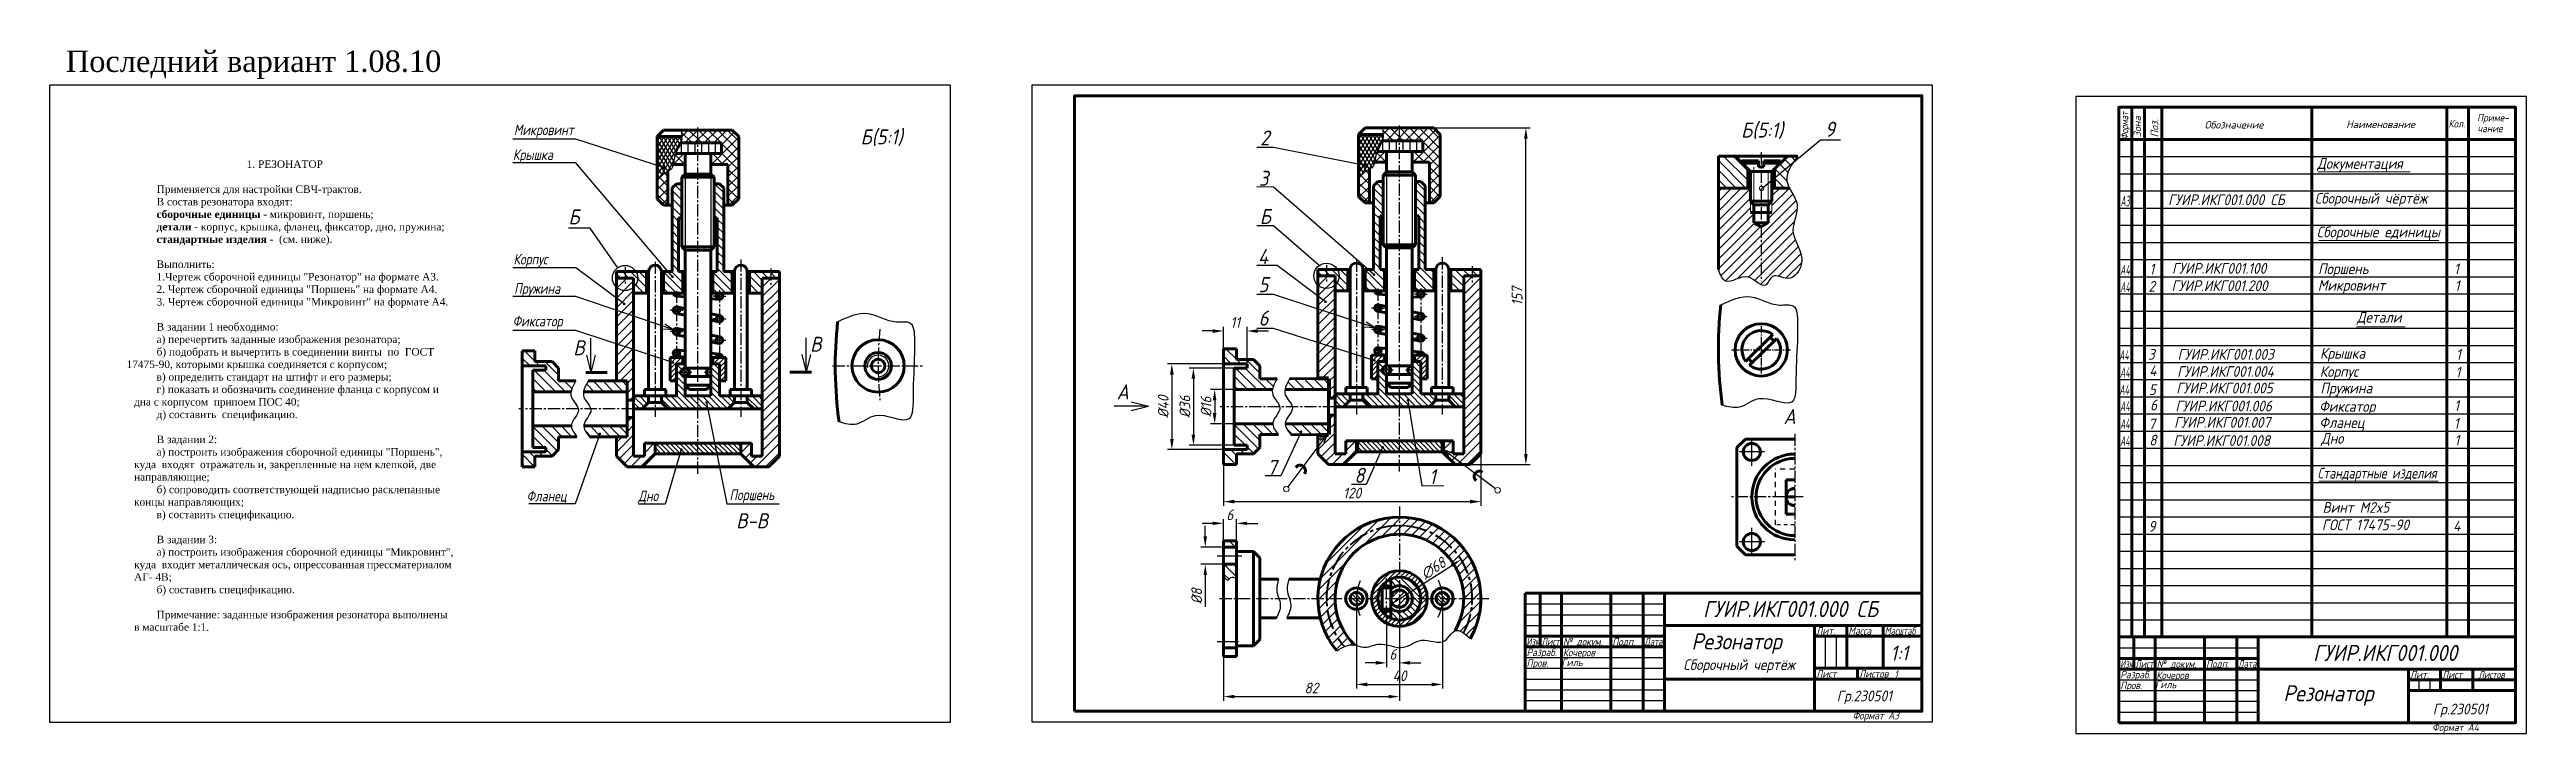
# Model space of a CAD drawing. Header units: millimetres. Extents: x 0 to 1155, y -5 to 314.
import ezdxf
from ezdxf import colors
from ezdxf.entities.mleader import LeaderData, LeaderLine
from ezdxf.enums import TextEntityAlignment as Align
from ezdxf.math import Vec2, Vec3

# ---------------------------------------------------------------- set-up
doc = ezdxf.new("R2010")
doc.units = ezdxf.units.MM
doc.header["$LTSCALE"] = 0.5
doc.linetypes.add('CENTER2', pattern=[28.575, 19.05, -3.175, 3.175, -3.175])
doc.linetypes.add('HIDDEN', pattern=[1.1, 0.6, -0.5])
doc.layers.get('0').update_dxf_attribs({"linetype": 'CONTINUOUS', "lineweight": 60})
doc.layers.add('3-размеры', color=6, linetype='CONTINUOUS')
doc.layers.add('Оси', color=1, linetype='CENTER2', lineweight=40)
doc.layers.add('Основные', color=7, linetype='CONTINUOUS', lineweight=100)
doc.styles.get("Standard").update_dxf_attribs({"font": 'isocpeui.ttf', "width": 0.9})
doc.styles.add('стиль1', font='times.ttf')
doc.dimstyles.new('ESKD_standart', dxfattribs={"dimtxt": 5, "dimasz": 5, "dimexe": 2, "dimexo": 0, "dimgap": 1, "dimtad": 1, "dimtoh": 1, "dimdec": 0, "dimzin": 1, "dimdsep": 46, "dimtxsty": 'Standard', "dimcen": 3, "dimdle": 1.25, "dimadec": 0, "dimazin": 0, "dimtfac": 1, "dimtdec": 0, "dimtmove": 0, "dimatfit": 3, "dimldrblk": 'DOT', "dimfxl": 1, "dimtvp": 1.5, "dimtolj": 1, "dimtzin": 1, "dimarcsym": 0})
doc.dimstyles.get("Standard").update_dxf_attribs({"dimtxt": 5, "dimasz": 5, "dimexe": 2, "dimexo": 0, "dimgap": 1.5, "dimtad": 1, "dimdec": 0, "dimzin": 0, "dimtxsty": 'Standard', "dimcen": 5, "dimadec": 0, "dimazin": 0, "dimtfac": 1, "dimtdec": 0, "dimtofl": 0, "dimtmove": 0, "dimatfit": 3, "dimldrblk": 'DOTSMALL', "dimfxl": 1, "dimtolj": 1, "dimtzin": 0, "dimarcsym": 0})
pattern_1 = [(135, (12.7868, -8.8477), (-0.561266, -0.561266), [])]
pattern_2 = [(135, (339.7754, -7.8765), (-0.561266, -0.561266), [])]

msp = doc.modelspace()

# ---------------------------------------------------------------- texts
at = {"color": 1, "lineweight": -3, "style": 'стиль1'}
msp.add_text('Последний вариант 1.08.10', height=10, dxfattribs=at).set_placement((7.6, 303.2))
at = {"color": 7, "lineweight": -3}
for s, height, width, p in [('Микровинт', 5, 0.8, (216.5, 273.7)), ('Б(5:1)', 7, 0.9, (378.1, 269.4)), ('Б(5:1)', 7, 0.9, (788.6, 272.6)), ('Крышка', 5, 0.8, (216, 262.1)), ('Б', 7, 0.9, (241.9, 232.1)), ('Б', 7, 0.9, (564.2, 232.3)), ('Корпус', 5, 0.8, (216.3, 213.4)), ('Пружина', 5, 0.8, (216.6, 199.7)), ('Фиксатор', 5, 0.8, (215.9, 184.5)), ('В', 7, 0.9, (244.2, 171.1)), ('В', 7, 0.9, (354.6, 172.7)), ('A', 7, 0.9, (497.5, 150.5)), ('A', 7, 0.9, (808.4, 139)), ('Фланец', 5, 0.8, (222.4, 102.9)), ('Дно', 5, 0.8, (274.5, 103)), ('Поршень', 5, 0.8, (317, 103.5)), ('В-В', 7, 0.9, (320.1, 90.4)), ('Резонатор', 7.5, 0.9, (1041.4, 9.7))]:
    msp.add_text(s, height=height, dxfattribs=dict(at, width=width)).set_placement(p)
at = {"color": 7, "lineweight": 0, "width": 0.9}
for s, height, p in [('9', 7, (827.7, 273)), ('2', 7, (564.4, 268.9)), ('3', 7, (563.8, 250.1)), ('ГУИР.ИКГ001.000 СБ', 5, (987.7, 241.1)), ('Сборочный чёртёж', 5, (1056.1, 241.8)), ('Сборочные единицы', 5, (1057, 226.1)), ('4', 7, (563.4, 213.6)), ('1', 5, (979, 208.8)), ('ГУИР.ИКГ001.100 ', 5, (989.5, 209.1)), ('Поршень', 5, (1057.6, 208.9)), ('1', 5, (1121, 208.9)), ('5', 7, (563.6, 200.5)), ('2', 5, (978.5, 200.7)), ('ГУИР.ИКГ001.200 ', 5, (989.3, 201)), ('Микровинт', 5, (1057.5, 201.2)), ('1', 5, (1121.3, 201)), ('6', 7, (563.7, 184.9)), ('Детали', 5, (1075.7, 186.3)), ('3', 5, (978.3, 169)), ('ГУИР.ИКГ001.003', 5, (992.1, 169)), ('Крышка', 5, (1058.5, 169.5)), ('1', 5, (1121.9, 169)), ('4', 5, (978.9, 161.4)), ('ГУИР.ИКГ001.004', 5, (991.9, 161)), ('Корпус', 5, (1058.4, 161)), ('1', 5, (1121.7, 160.7)), ('5', 5, (978.7, 152.5)), ('6', 5, (979.3, 145.4)), ('ГУИР.ИКГ001.005', 5, (991.5, 153.3)), ('Пружина', 5, (1058.7, 153.3)), ('1', 5, (1121.1, 145.1)), ('7', 5, (978.5, 136.5)), ('ГУИР.ИКГ001.007', 5, (990.5, 137.3)), ('ГУИР.ИКГ001.006', 5, (991.1, 144.9)), ('Фиксатор', 5, (1058.1, 144.7)), ('Фланец', 5, (1058.2, 137.2)), ('1', 5, (1120.9, 136.8)), ('8', 5, (978.9, 129)), ('ГУИР.ИКГ001.008', 5, (990.1, 128.8)), ('Дно', 5, (1059, 129.8)), ('1', 5, (1121.2, 129)), ('7', 7, (567.7, 115.3)), ('8', 7, (608.3, 111.6)), ('1', 7, (643.1, 110.9)), ('9', 5, (978.5, 88.8)), ('ГОСТ 17475-90', 5, (1059.4, 89.5)), ('Винт M2x5', 5, (1059.7, 97.6)), ('4', 5, (1120.6, 89)), ('1:1', 7, (858.2, 28.7)), ('Гиль', 3.5, (704.9, 26.1)), ('Кочеров', 3.5, (705.5, 30.7)), ('1', 3.5, (860.1, 20.6)), ('Кочеров', 3.5, (982.2, 20.1)), ('Гр.230501', 5, (833.2, 9.7)), ('Гиль', 3.5, (981.7, 15.8)), ('Гр.230501', 5, (1111.1, 3.6))]:
    msp.add_text(s, height=height, dxfattribs=at).set_placement(p)
at = {"color": 7, "linetype": 'Continuous', "width": 0.8}
msp.add_text('Формат', height=3.5, rotation=90, dxfattribs=at).set_placement((969.1, 271.7))
at = {"color": 7, "linetype": 'Continuous'}
for s, p in [('Зона', (975.1, 272.7)), ('Поз.', (983.1, 272.7))]:
    msp.add_text(s, height=3.5, rotation=90, dxfattribs=at).set_placement(p)
for s, p in [('Обозначение', (1004.7, 276.8)), ('Наименование', (1070.7, 277))]:
    msp.add_text(s, height=3.5, dxfattribs=at).set_placement(p)
for s, width, p in [('Кол.', 0.9, (1118.4, 277.3)), ('Приме-', 0.9, (1131.7, 280.1)), ('чание', 0.9, (1131.9, 275.1)), ('Изм.', 0.7, (965.4, 25.4)), ('Разраб.', 0.9, (965.4, 20.4)), ('Лист', 0.75, (972.4, 25.4)), ('№ докум.', 0.9, (982.4, 25.4)), ('Подп.', 0.9, (1005.4, 25.4)), ('Дата', 0.75, (1020.4, 25.4)), ('Лит.', 0.9, (1100.4, 20.4)), ('Лист', 0.9, (1115.4, 20.4)), ('Листов', 0.8, (1132.4, 20.4)), ('Пров.', 0.9, (965.4, 15.4)), ('Формат А4', 0.9, (1110.8, -4.2))]:
    msp.add_text(s, height=3.5, dxfattribs=dict(at, width=width)).set_placement(p)
at = {"color": 7, "width": 0.9}
for s, height, p in [('Документация', 5, (1057.2, 258)), ('ГУИР.ИКГ001.000 СБ', 7.5, (770.9, 49)), ('Резонатор', 7.5, (765.5, 33.9)), ('ГУИР.ИКГ001.000', 7.5, (1055.3, 28.5)), ('Сборочный чертёж', 5, (761.7, 24.3))]:
    msp.add_text(s, height=height, dxfattribs=at).set_placement(p)
at = {"color": 7, "lineweight": 0}
for s, height, width, p, p2 in [('А3', 5, 0.474532, (965.6, 240.5), (969.8, 240.5)), ('А4', 4.64, 0.551012, (965.4, 208.6), (969.9, 208.6)), ('А4', 4.64, 0.551012, (965.4, 200.6), (969.9, 200.6)), ('А4', 4.64, 0.551012, (964.9, 168.8), (969.4, 168.8)), ('А4', 4.64, 0.551012, (965.3, 160.8), (969.8, 160.8)), ('А4', 4.64, 0.551012, (965, 152.7), (969.5, 152.7)), ('А4', 4.64, 0.551012, (965.3, 145), (969.8, 145)), ('А4', 4.64, 0.551012, (965.3, 136.8), (969.8, 136.8)), ('А4', 4.64, 0.551012, (965.3, 128.8), (969.8, 128.8)), ('Стандартные изделия ', 5, 0.774836, (1057.4, 113.6), (1115.4, 113.6))]:
    msp.add_text(s, height=height, dxfattribs=dict(at, width=width)).set_placement(p, p2, align=Align.FIT)
at = {"color": 7, "linetype": 'Continuous', "lineweight": -3}
for s, width, p in [('Изм.', 0.7, (688.6, 35.8)), ('Лист', 0.75, (695.6, 35.8)), ('№ докум.', 0.9, (705.6, 35.8)), ('Подп.', 0.9, (728.6, 35.8)), ('Дата', 0.75, (743.6, 35.8)), ('Лит.', 0.9, (823.6, 40.8)), ('Масса', 0.9, (838.6, 40.8)), ('Масштаб', 0.8, (855.6, 40.8)), ('Разраб.', 0.9, (688.6, 30.8)), ('Пров.', 0.9, (688.6, 25.8)), ('Лист', 0.9, (823.6, 20.8)), ('Листов', 0.9, (843.6, 20.8))]:
    msp.add_text(s, height=3.5, dxfattribs=dict(at, width=width)).set_placement(p)
at = {"color": 7, "linetype": 'Continuous', "lineweight": 70, "width": 0.9}
msp.add_text('Формат А3', height=3.5, dxfattribs=at).set_placement((840.6, 1.3))
at = {"color": 7, "insert": (35.9, 267.8), "char_height": 3.5, "width": 152.65, "attachment_point": 1, "style": 'стиль1'}
msp.add_mtext('{\\fTimes New Roman|b0|i0|c204|p18;^I^I^I^I\\P^I^I^I^I1. РЕЗОНАТОР\\P\\P^IПрименяется для настройки СВЧ-трактов.\\P^IВ состав резонатора входят:\\P^I\\fTimes New Roman|b1|i0|c204|p18;сборочные единицы\\fTimes New Roman|b0|i0|c204|p18; - микровинт, поршень;\\P^I\\fTimes New Roman|b1|i0|c204|p18;детали\\fTimes New Roman|b0|i0|c204|p18; - корпус, крышка, фланец, фиксатор, дно, пружина;\\P^I\\fTimes New Roman|b1|i0|c204|p18;стандартные изделия \\fTimes New Roman|b0|i0|c204|p18;-  (см. ниже).\\P\\P^IВыполнить:\\P^I1.Чертеж сборочной единицы "Резонатор" на формате А3.\\P^I2. Чертеж сборочной единицы "Поршень" на формате А4.\\P^I3. Чертеж сборочной единицы "Микровинт" на формате А4.\\P\\P^IВ задании 1 необходимо:\\P^Iа) перечертить заданные изображения резонатора;\\P\\pi-3.5,l3.5;^Iб) подобрать и вычертить в соединении винты  по  ГОСТ 17475-}9{\\fTimes New Roman|b0|i0|c204|p18;0, которыми крышка соединяется с корпусом;\\P\\pi0,l0;^Iв) определить стандарт на штифт и его размеры;\\P\\pi-3.5,l3.5;^Iг) показать и обозначить соединение фланца с корпусом и дна с корпусом  припоем ПОС 40;\\P\\pi0,l0;^Iд) составить  спецификацию.\\P\\P^IВ задании 2:\\P\\pi-3.5,l3.5;^Iа) построить изображения сборочной единицы "Поршень", куда  входят  отражатель и, закрепленные на нем клепкой, две направляющие; \\P^Iб) сопроводить соответствующей надписью расклепанные концы направляющих;\\P\\pi0,l0;^Iв) составить спецификацию.\\P\\P^IВ задании 3:\\P\\pi-3.5,l3.5;^Iа) построить изображения сборочной единицы "Микровинт", куда  входит металлическая ось, опрессованная прессматериалом АГ- 4В;\\P\\pi0,l0;^Iб) составить спецификацию.\\P^I\\P\\pi-3.5,l3.5;^IПримечание: заданные изображения резонатора выполнены в масштабе 1:1.\\P\\pi0,l0;^I^I^I}', dxfattribs=at)
at = {"layer": '3-размеры', "insert": (645.2, 71.7), "char_height": 5, "attachment_point": 5, "rotation": 32.3865}
msp.add_mtext('\\A1;∅68', dxfattribs=at)

# ---------------------------------------------------------------- blocks, each defined once
blk = doc.blocks.new('_Open30')
at = {"color": 0, "linetype": 'ByBlock', "lineweight": -2}
for p, q in [((-1, 0.27), (0, 0)), ((0, 0), (-1, -0.27)), ((0, 0), (-1, 0))]:
    blk.add_line(p, q, dxfattribs=at)
blk = doc.blocks.new('*D19')
at = {"color": 0, "lineweight": -2, "transparency": 16777216}
for p, q in [((645.3, 277.1), (690.3, 277.1)), ((688.3, 125.1), (688.3, 272.1)), ((662.3, 120.1), (690.3, 120.1))]:
    blk.add_line(p, q, dxfattribs=at)
at = {"color": 0, "lineweight": 0, "transparency": 16777216}
for points in [[(687.4, 272.1), (689.1, 272.1), (688.3, 277.1)], [(687.4, 125.1), (689.1, 125.1), (688.3, 120.1)]]:
    blk.add_solid(points, dxfattribs=at)
at = {"color": 0, "lineweight": 0, "transparency": 16777216, "insert": (684.2, 198.6), "char_height": 5, "attachment_point": 5, "rotation": 90}
blk.add_mtext('\\A1;157', dxfattribs=at)
blk = doc.blocks.new('_DotSmall')
at = {"color": 0, "linetype": 'ByBlock', "const_width": 0.5}
blk.add_lwpolyline([(-0.0625, 0, 1), (0.0625, 0, 1)], format="xyb", close=True, dxfattribs=at)
blk = doc.blocks.new('*D20')
at = {"color": 0, "lineweight": -2, "transparency": 16777216}
for p, q in [((547.3, 120.1), (547.3, 100.8)), ((667.3, 125.1), (667.3, 100.8)), ((662.3, 102.8), (552.3, 102.8))]:
    blk.add_line(p, q, dxfattribs=at)
at = {"color": 0, "lineweight": 0, "transparency": 16777216}
for points in [[(552.3, 103.7), (552.3, 102), (547.3, 102.8)], [(662.3, 103.7), (662.3, 102), (667.3, 102.8)]]:
    blk.add_solid(points, dxfattribs=at)
at = {"color": 0, "lineweight": 0, "transparency": 16777216, "insert": (607.3, 106.8), "char_height": 5, "attachment_point": 5}
blk.add_mtext('\\A1;120', dxfattribs=at)
blk = doc.blocks.new('*D22')
at = {"layer": '3-размеры', "color": 0, "lineweight": -2, "transparency": 16777216}
for p, q in [((609.3, 57.6), (609.3, 15.6)), ((649.4, 57.6), (649.4, 15.6)), ((614.3, 17.6), (644.4, 17.6))]:
    blk.add_line(p, q, dxfattribs=at)
at = {"layer": '3-размеры', "color": 0, "lineweight": 0, "transparency": 16777216}
for points in [[(614.3, 18.4), (614.3, 16.7), (609.3, 17.6)], [(644.4, 18.4), (644.4, 16.7), (649.4, 17.6)]]:
    blk.add_solid(points, dxfattribs=at)
at = {"layer": '3-размеры', "color": 0, "lineweight": 0, "transparency": 16777216, "insert": (629.4, 21.6), "char_height": 5, "attachment_point": 5}
blk.add_mtext('\\A1;40', dxfattribs=at)
blk = doc.blocks.new('*D23')
at = {"layer": '3-размеры', "color": 0, "lineweight": -2, "transparency": 16777216}
for p, q in [((552.3, 165.1), (531.3, 165.1)), ((533.3, 160.1), (533.3, 134.1)), ((552.3, 129.1), (531.3, 129.1))]:
    blk.add_line(p, q, dxfattribs=at)
at = {"layer": '3-размеры', "color": 0, "lineweight": 0, "transparency": 16777216}
for points in [[(532.4, 160.1), (534.1, 160.1), (533.3, 165.1)], [(532.4, 134.1), (534.1, 134.1), (533.3, 129.1)]]:
    blk.add_solid(points, dxfattribs=at)
at = {"layer": '3-размеры', "color": 0, "lineweight": 0, "transparency": 16777216, "insert": (529.3, 147.1), "char_height": 5, "attachment_point": 5, "rotation": 90}
blk.add_mtext('\\A1;%%C36', dxfattribs=at)
blk = doc.blocks.new('*D24')
at = {"layer": '3-размеры', "color": 0, "lineweight": -2, "transparency": 16777216}
for p, q in [((552.3, 155.1), (541.2, 155.1)), ((552.3, 139.1), (541.2, 139.1)), ((543.2, 150.1), (543.2, 144.1))]:
    blk.add_line(p, q, dxfattribs=at)
at = {"layer": '3-размеры', "color": 0, "lineweight": 0, "transparency": 16777216}
for points in [[(542.3, 150.1), (544, 150.1), (543.2, 155.1)], [(542.3, 144.1), (544, 144.1), (543.2, 139.1)]]:
    blk.add_solid(points, dxfattribs=at)
at = {"layer": '3-размеры', "color": 0, "lineweight": 0, "transparency": 16777216, "insert": (539.2, 147.1), "char_height": 5, "attachment_point": 5, "rotation": 90}
blk.add_mtext('\\A1;%%C16', dxfattribs=at)
blk = doc.blocks.new('*D29')
at = {"layer": 'Основные', "color": 0, "lineweight": -2, "transparency": 16777216}
for p, q in [((629.3, 34.7), (629.3, 9.9)), ((547.3, 30.6), (547.3, 9.9)), ((552.3, 11.9), (624.3, 11.9))]:
    blk.add_line(p, q, dxfattribs=at)
at = {"layer": 'Основные', "color": 0, "lineweight": 0, "transparency": 16777216}
for points in [[(552.3, 12.7), (552.3, 11.1), (547.3, 11.9)], [(624.3, 12.7), (624.3, 11.1), (629.3, 11.9)]]:
    blk.add_solid(points, dxfattribs=at)
at = {"layer": 'Основные', "color": 0, "lineweight": 0, "transparency": 16777216, "insert": (588.3, 15.9), "char_height": 5, "attachment_point": 5}
blk.add_mtext('\\A1;82', dxfattribs=at)
blk = doc.blocks.new('*D30')
at = {"layer": 'Основные', "color": 0, "lineweight": -2, "transparency": 16777216}
for p, q in [((542.3, 92.7), (537.3, 92.7)), ((547.3, 84.6), (547.3, 94.7)), ((553.3, 84.6), (553.3, 94.7)), ((558.3, 92.7), (563.3, 92.7))]:
    blk.add_line(p, q, dxfattribs=at)
at = {"layer": 'Основные', "color": 0, "lineweight": 0, "transparency": 16777216}
for points in [[(542.3, 93.5), (542.3, 91.9), (547.3, 92.7)], [(558.3, 93.5), (558.3, 91.9), (553.3, 92.7)]]:
    blk.add_solid(points, dxfattribs=at)
at = {"layer": 'Основные', "color": 0, "lineweight": 0, "transparency": 16777216, "insert": (550.3, 96.7), "char_height": 5, "attachment_point": 5}
blk.add_mtext('\\A1;6', dxfattribs=at)
blk = doc.blocks.new('*D31')
at = {"layer": 'Основные', "color": 0, "lineweight": -2, "transparency": 16777216}
for p, q in [((547.3, 81.6), (536.8, 81.6)), ((538.8, 86.6), (538.8, 91.6)), ((547.3, 73.6), (536.8, 73.6)), ((538.8, 68.6), (538.8, 53.8))]:
    blk.add_line(p, q, dxfattribs=at)
at = {"layer": 'Основные', "color": 0, "lineweight": 0, "transparency": 16777216}
for points in [[(538, 86.6), (539.6, 86.6), (538.8, 81.6)], [(538, 68.6), (539.6, 68.6), (538.8, 73.6)]]:
    blk.add_solid(points, dxfattribs=at)
at = {"layer": 'Основные', "color": 0, "lineweight": 0, "transparency": 16777216, "insert": (534.8, 58.7), "char_height": 5, "attachment_point": 5, "rotation": 90}
blk.add_mtext('\\A1;%%c8', dxfattribs=at)
blk = doc.blocks.new('*D32')
at = {"layer": 'Основные', "color": 0, "lineweight": -2, "transparency": 16777216}
for p, q in [((542.3, 182.4), (537.3, 182.4)), ((547.3, 167.1), (547.3, 184.4)), ((558.3, 167.1), (558.3, 184.4)), ((563.3, 182.4), (568.3, 182.4))]:
    blk.add_line(p, q, dxfattribs=at)
at = {"layer": 'Основные', "color": 0, "lineweight": 0, "transparency": 16777216}
for points in [[(542.3, 183.2), (542.3, 181.5), (547.3, 182.4)], [(563.3, 183.2), (563.3, 181.5), (558.3, 182.4)]]:
    blk.add_solid(points, dxfattribs=at)
at = {"layer": 'Основные', "color": 0, "lineweight": 0, "transparency": 16777216, "insert": (552.8, 186.4), "char_height": 5, "attachment_point": 5}
blk.add_mtext('\\A1;11', dxfattribs=at)
blk = doc.blocks.new('*D33')
at = {"layer": 'Основные', "color": 0, "lineweight": -2, "transparency": 16777216}
for p, q in [((547.3, 167.1), (521.2, 167.1)), ((523.2, 162.1), (523.2, 132.1)), ((547.3, 127.1), (521.2, 127.1))]:
    blk.add_line(p, q, dxfattribs=at)
at = {"layer": 'Основные', "color": 0, "lineweight": 0, "transparency": 16777216}
for points in [[(522.4, 162.1), (524.1, 162.1), (523.2, 167.1)], [(522.4, 132.1), (524.1, 132.1), (523.2, 127.1)]]:
    blk.add_solid(points, dxfattribs=at)
at = {"layer": 'Основные', "color": 0, "lineweight": 0, "transparency": 16777216, "insert": (519.2, 147.1), "char_height": 5, "attachment_point": 5, "rotation": 90}
blk.add_mtext('\\A1;%%C40', dxfattribs=at)
blk = doc.blocks.new('*D34')
at = {"layer": 'Основные', "color": 0, "lineweight": -2, "transparency": 16777216}
for p, q in [((623.3, 49.6), (623.3, 25.6)), ((629.3, 51.6), (629.3, 25.6)), ((618.3, 27.6), (613.3, 27.6)), ((634.3, 27.6), (639.3, 27.6))]:
    blk.add_line(p, q, dxfattribs=at)
at = {"layer": 'Основные', "color": 0, "lineweight": 0, "transparency": 16777216}
for points in [[(618.3, 28.5), (618.3, 26.8), (623.3, 27.6)], [(634.3, 28.5), (634.3, 26.8), (629.3, 27.6)]]:
    blk.add_solid(points, dxfattribs=at)
at = {"layer": 'Основные', "color": 0, "lineweight": 0, "transparency": 16777216, "insert": (626.3, 31.6), "char_height": 5, "attachment_point": 5}
blk.add_mtext('\\A1;6', dxfattribs=at)

# ---------------------------------------------------------------- dimensions: what is measured, and where the dimension line sits
at = {"color": 7, "lineweight": 0}
dim = msp.add_linear_dim(base=(688.3, 277.1), p1=(662.3, 120.1), p2=(645.3, 277.1), angle=90, dimstyle='Standard', dxfattribs=at)
dim.commit()
dim.dimension.update_dxf_attribs({"geometry": '*D19', "text_midpoint": (688.3, 198.6), "dimtype": 160})
dim = msp.add_linear_dim(base=(547.3, 102.8), p1=(667.3, 125.1), p2=(547.3, 120.1), dimstyle='Standard', dxfattribs=at)
dim.commit()
dim.dimension.update_dxf_attribs({"geometry": '*D20', "text_midpoint": (607.3, 106.8)})
at = {"layer": '3-размеры', "color": 7, "lineweight": 0}
for base, p1, p2, picture, middle in [((533.3, 129.1), (552.3, 165.1), (552.3, 129.1), '*D23', (533.3, 147.1)), ((543.2, 139.1), (552.3, 155.1), (552.3, 139.1), '*D24', (543.2, 147.1))]:
    dim = msp.add_linear_dim(base=base, p1=p1, p2=p2, angle=90, text='%%C<>', dimstyle='Standard', dxfattribs=at)
    dim.commit()
    dim.dimension.update_dxf_attribs({"geometry": picture, "text_midpoint": middle, "dimtype": 160})
dim = msp.add_linear_dim(base=(649.4, 17.6), p1=(609.3, 57.6), p2=(649.4, 57.6), dimstyle='Standard', dxfattribs=at)
dim.commit()
dim.dimension.update_dxf_attribs({"geometry": '*D22', "text_midpoint": (629.4, 21.6)})
at = {"layer": 'Основные', "color": 7, "lineweight": 0}
for base, p1, p2, picture, middle in [((558.3, 182.4), (547.3, 167.1), (558.3, 167.1), '*D32', (552.8, 186.4)), ((553.3, 92.7), (547.3, 84.6), (553.3, 84.6), '*D30', (550.3, 96.7)), ((629.3, 27.6), (623.3, 49.6), (629.3, 51.6), '*D34', (626.3, 31.6)), ((629.3, 11.9), (547.3, 30.6), (629.3, 34.7), '*D29', (588.3, 15.9))]:
    dim = msp.add_linear_dim(base=base, p1=p1, p2=p2, dimstyle='Standard', dxfattribs=at)
    dim.commit()
    dim.dimension.update_dxf_attribs({"geometry": picture, "text_midpoint": middle})
for base, p1, p2, text, picture, middle in [((523.2, 127.1), (547.3, 167.1), (547.3, 127.1), '%%C<>', '*D33', (519.2, 147.1)), ((538.8, 73.6), (547.3, 81.6), (547.3, 73.6), '%%c8', '*D31', (534.8, 58.7))]:
    dim = msp.add_linear_dim(base=base, p1=p1, p2=p2, angle=90, text=text, dimstyle='Standard', dxfattribs=at)
    dim.commit()
    dim.dimension.update_dxf_attribs({"geometry": picture, "text_midpoint": middle})

# ---------------------------------------------------------------- hatches: boundary and pattern name
at = {"lineweight": -3}
h = msp.add_hatch(dxfattribs=at)
h.set_pattern_fill('ANSI37', style=0)
h.set_pattern_definition([(45, (12.7868, -8.8477), (-2.245064, 2.245064), []), (135, (12.7868, -8.8477), (-2.245064, -2.245064), [])])
h.paths.add_polyline_path([(321.3, 273.1), (318.3, 276.1), (302.3, 276.1), (302.3, 270.1), (313.3, 270.1), (313.3, 265.1), (308.3, 265.1), (308.3, 260.1), (316.3, 260.1), (316.3, 241.1), (318.3, 241.1), (321.3, 244.1)])
edge = h.paths.add_edge_path()
edge.add_line((302.3, 276.1), (294.4, 276.1))
edge.add_spline(control_points=[(294.4, 276), (294.5, 275.1), (294.7, 274.1), (294.8, 273.1)], knot_values=[0, 0, 0, 0, 2.880133, 2.880133, 2.880133, 2.880133], degree=3, periodic=0)
edge.add_spline(control_points=[(294.8, 273.1), (294.8, 272.4), (294.8, 271.4), (294.5, 270.4), (294.4, 270.1)], knot_values=[2.880133, 2.880133, 2.880133, 2.880133, 5.07879, 6.017923, 6.017923, 6.017923, 6.017923], degree=3, periodic=0)
edge.add_line((294.4, 270.1), (302.3, 270.1))
edge.add_line((302.3, 270.1), (302.3, 276.1))
edge = h.paths.add_edge_path()
edge.add_line((296.3, 265.1), (291.9, 265.1))
edge.add_spline(control_points=[(291.9, 265.1), (291.8, 264.8), (291.2, 263.2), (291.1, 261.4), (290.8, 260.1)], knot_values=[11.582371, 11.582371, 11.582371, 11.582371, 12.645876, 16.504937, 16.504937, 16.504937, 16.504937], degree=3, periodic=0)
edge.add_line((290.8, 260.1), (296.3, 260.1))
edge.add_line((296.3, 260.1), (296.3, 265.1))
edge = h.paths.add_edge_path()
edge.add_spline(control_points=[(288.3, 256.8), (287.4, 256.2), (285.3, 255.2), (284, 253.5), (283.3, 252.6)], knot_values=[21.007656, 21.007656, 21.007656, 21.007656, 24.212361, 27.456254, 27.456254, 27.456254, 27.456254], degree=3, periodic=0)
edge.add_line((283.3, 252.6), (283.3, 244.1))
edge.add_line((283.3, 244.1), (286.3, 241.1))
edge.add_line((286.3, 241.1), (288.3, 241.1))
edge.add_line((288.3, 241.1), (288.3, 256.8))
h = msp.add_hatch(dxfattribs=at)
h.set_pattern_fill('LINE', scale=0.5, angle=60, style=0)
h.set_pattern_definition([(60, (158.0794, -3.4119), (-1.374815, 0.79375), [])])
edge = h.paths.add_edge_path()
edge.add_spline(control_points=[(283.3, 252.6), (284, 253.5), (285.7, 255.8), (291.2, 257.5), (290.7, 264.9), (294.7, 269.2), (294.8, 272.4), (294.8, 273.1)], knot_values=[2.880133, 2.880133, 2.880133, 2.880133, 6.124026, 11.401674, 17.690511, 25.257597, 27.456254, 27.456254, 27.456254, 27.456254], degree=3, periodic=0)
edge.add_line((294.8, 273.1), (283.3, 273.1))
edge.add_line((283.3, 273.1), (283.3, 252.6))
h = msp.add_hatch(dxfattribs=at)
h.set_pattern_fill('LINE', scale=0.5, angle=300, style=0)
h.set_pattern_definition([(300, (158.0794, -3.4119), (1.374815, 0.79375), [])])
edge = h.paths.add_edge_path()
edge.add_spline(control_points=[(283.3, 252.6), (284, 253.5), (285.7, 255.8), (291.2, 257.5), (290.7, 264.9), (294.7, 269.2), (294.8, 272.4), (294.8, 273.1)], knot_values=[2.880133, 2.880133, 2.880133, 2.880133, 6.124026, 11.401674, 17.690511, 25.257597, 27.456254, 27.456254, 27.456254, 27.456254], degree=3, periodic=0)
edge.add_line((294.8, 273.1), (283.3, 273.1))
edge.add_line((283.3, 273.1), (283.3, 252.6))
at = {"linetype": 'Continuous', "lineweight": -3}
h = msp.add_hatch(dxfattribs=at)
h.set_pattern_fill('ANSI31', angle=45, style=0)
h.set_pattern_definition([(90, (158.0794, -3.412), (-3.175, 7e-16), [])])
h.paths.add_polyline_path([(313.3, 270.1), (309.3, 270.1, -0.155178), (309.9, 268.2, -0.332352), (307.6, 265.1), (313.3, 265.1)])
h.paths.add_polyline_path([(309.9, 268.2, 0.155178), (309.3, 270.1), (302.3, 270.1, 0.171649), (303.4, 268.2, 0.332352), (305.7, 265.1), (307.6, 265.1, 0.332352)])
h.paths.add_polyline_path([(303.4, 268.2, -0.155178), (304, 270.1), (302.3, 270.1), (302.3, 265.1), (305.7, 265.1, -0.332352)], flags=17)
edge = h.paths.add_edge_path()
edge.add_line((302.3, 270.1), (294.4, 270.1))
edge.add_spline(control_points=[(294.4, 270.1), (293.8, 268.4), (292.7, 266.9), (291.9, 265.1)], knot_values=[6.017923, 6.017923, 6.017923, 6.017923, 11.582371, 11.582371, 11.582371, 11.582371], degree=3, periodic=0)
edge.add_line((291.9, 265.1), (302.3, 265.1))
edge.add_line((302.3, 265.1), (302.3, 270.1))
at = {"lineweight": -3}
h = msp.add_hatch(dxfattribs=at)
h.set_pattern_fill('ANSI37', style=0)
h.set_pattern_definition([(45, (339.7754, -7.8765), (-2.245064, 2.245064), []), (135, (339.7754, -7.8765), (-2.245064, -2.245064), [])])
h.paths.add_polyline_path([(648.3, 274.1), (645.3, 277.1), (629.3, 277.1), (629.3, 271.1), (640.3, 271.1), (640.3, 266.1), (635.3, 266.1), (635.3, 261.1), (643.3, 261.1), (643.3, 242.1), (645.3, 242.1), (648.3, 245.1)])
edge = h.paths.add_edge_path()
edge.add_line((629.3, 277.1), (621.3, 277.1))
edge.add_spline(control_points=[(621.4, 277), (621.5, 276), (621.7, 275), (621.8, 274.1)], knot_values=[0, 0, 0, 0, 2.880133, 2.880133, 2.880133, 2.880133], degree=3, periodic=0)
edge.add_spline(control_points=[(621.8, 274.1), (621.8, 273.3), (621.8, 272.3), (621.5, 271.4), (621.4, 271.1)], knot_values=[2.880133, 2.880133, 2.880133, 2.880133, 5.07879, 6.017923, 6.017923, 6.017923, 6.017923], degree=3, periodic=0)
edge.add_line((621.4, 271.1), (629.3, 271.1))
edge.add_line((629.3, 271.1), (629.3, 277.1))
edge = h.paths.add_edge_path()
edge.add_line((623.3, 266.1), (618.9, 266.1))
edge.add_spline(control_points=[(618.9, 266.1), (618.8, 265.7), (618.2, 264.1), (618.1, 262.3), (617.8, 261.1)], knot_values=[11.582371, 11.582371, 11.582371, 11.582371, 12.645876, 16.504937, 16.504937, 16.504937, 16.504937], degree=3, periodic=0)
edge.add_line((617.8, 261.1), (623.3, 261.1))
edge.add_line((623.3, 261.1), (623.3, 266.1))
edge = h.paths.add_edge_path()
edge.add_spline(control_points=[(615.3, 257.7), (614.4, 257.2), (612.3, 256.2), (611, 254.5), (610.3, 253.6)], knot_values=[21.007656, 21.007656, 21.007656, 21.007656, 24.212361, 27.456254, 27.456254, 27.456254, 27.456254], degree=3, periodic=0)
edge.add_line((610.3, 253.6), (610.3, 245.1))
edge.add_line((610.3, 245.1), (613.3, 242.1))
edge.add_line((613.3, 242.1), (615.3, 242.1))
edge.add_line((615.3, 242.1), (615.3, 257.7))
h = msp.add_hatch(dxfattribs=at)
h.set_pattern_fill('LINE', scale=0.5, angle=60, style=0)
h.set_pattern_definition([(60, (485.068, -2.4407), (-1.374815, 0.79375), [])])
edge = h.paths.add_edge_path()
edge.add_spline(control_points=[(610.3, 253.6), (611, 254.5), (612.7, 256.8), (618.2, 258.4), (617.7, 265.9), (621.7, 270.2), (621.8, 273.3), (621.8, 274.1)], knot_values=[2.880133, 2.880133, 2.880133, 2.880133, 6.124026, 11.401674, 17.690511, 25.257597, 27.456254, 27.456254, 27.456254, 27.456254], degree=3, periodic=0)
edge.add_line((621.8, 274.1), (610.3, 274.1))
edge.add_line((610.3, 274.1), (610.3, 253.6))
h = msp.add_hatch(dxfattribs=at)
h.set_pattern_fill('LINE', scale=0.5, angle=300, style=0)
h.set_pattern_definition([(300, (485.068, -2.4407), (1.374815, 0.79375), [])])
edge = h.paths.add_edge_path()
edge.add_spline(control_points=[(610.3, 253.6), (611, 254.5), (612.7, 256.8), (618.2, 258.4), (617.7, 265.9), (621.7, 270.2), (621.8, 273.3), (621.8, 274.1)], knot_values=[2.880133, 2.880133, 2.880133, 2.880133, 6.124026, 11.401674, 17.690511, 25.257597, 27.456254, 27.456254, 27.456254, 27.456254], degree=3, periodic=0)
edge.add_line((621.8, 274.1), (610.3, 274.1))
edge.add_line((610.3, 274.1), (610.3, 253.6))
at = {"linetype": 'Continuous', "lineweight": -3}
h = msp.add_hatch(dxfattribs=at)
h.set_pattern_fill('ANSI31', angle=45, style=0)
h.set_pattern_definition([(90, (485.068, -2.4407), (-3.175, 7e-16), [])])
h.paths.add_polyline_path([(640.3, 271.1), (636.3, 271.1, -0.155178), (636.9, 269.2, -0.332352), (634.6, 266.1), (640.3, 266.1)])
h.paths.add_polyline_path([(636.9, 269.2, 0.155178), (636.3, 271.1), (629.3, 271.1, 0.171649), (630.4, 269.2, 0.332352), (632.7, 266.1), (634.6, 266.1, 0.332352)])
h.paths.add_polyline_path([(630.4, 269.2, -0.155178), (631, 271.1), (629.3, 271.1), (629.3, 266.1), (632.7, 266.1, -0.332352)], flags=17)
edge = h.paths.add_edge_path()
edge.add_line((629.3, 271.1), (621.4, 271.1))
edge.add_spline(control_points=[(621.4, 271.1), (620.8, 269.4), (619.7, 267.8), (618.9, 266.1)], knot_values=[6.017923, 6.017923, 6.017923, 6.017923, 11.582371, 11.582371, 11.582371, 11.582371], degree=3, periodic=0)
edge.add_line((618.9, 266.1), (629.3, 266.1))
edge.add_line((629.3, 266.1), (629.3, 271.1))
at = {"lineweight": -3}
h = msp.add_hatch(dxfattribs=at)
h.set_pattern_fill('ANSI31', color=4, angle=90)
h.set_pattern_definition([(135, (53.3835, 74.989), (-2.245064, -2.245064), [])])
edge = h.paths.add_edge_path()
edge.add_spline(control_points=[(811.2, 249), (810.7, 250.1), (808.6, 255), (812.2, 260), (815, 264)], knot_values=[0, 0, 0, 0, 3.597302, 16.312831, 16.312831, 16.312831, 16.312831], degree=3, periodic=0)
edge.add_line((815, 264), (810.2, 264))
edge.add_line((810.2, 264), (807, 260.7))
edge.add_line((807, 260.7), (807, 260.7))
edge.add_line((807, 260.7), (806.9, 260.7))
edge.add_line((806.9, 260.7), (804.2, 258))
edge.add_line((804.2, 258), (804.2, 249))
edge.add_line((804.2, 249), (811.2, 249))
h.paths.add_polyline_path([(791.7, 257.9), (789, 260.7), (789, 260.7), (785.8, 264), (778, 264), (778, 249), (791.7, 249)])
at = {"lineweight": -3, "ltscale": 0.3}
h = msp.add_hatch(dxfattribs=at)
h.set_pattern_fill('ANSI31', scale=0.85, angle=90, style=0)
h.set_pattern_definition([(135, (12.7868, -8.8477), (-1.908304, -1.908304), [])])
h.paths.add_polyline_path([(273.4, 210.1), (268.3, 210.1), (268.3, 207.1), (272.3, 207.1), (272.3, 202.8, 0.209097), (274.2, 207.1, 0.13436)])
h.paths.add_polyline_path([(268.3, 210.1), (264.3, 210.1), (264.3, 207.1), (268.3, 207.1)])
h.paths.add_polyline_path([(278.3, 210.1), (273.4, 210.1, -0.13436), (274.2, 207.1, -0.209097), (272.3, 202.8), (272.3, 200.1), (278.3, 200.1)])
h.paths.add_polyline_path([(295.3, 210.1), (293.3, 210.1), (293.3, 235.1), (294.8, 235.1), (294.8, 251.1), (292.3, 251.1), (290.3, 249.1), (290.3, 241.1), (290.3, 210.1), (286.3, 210.1), (286.3, 200.1), (295.3, 200.1)])
h.paths.add_polyline_path([(314.3, 241.1), (314.3, 249.1), (312.3, 251.1), (309.8, 251.1), (309.8, 235.1), (311.3, 235.1), (311.3, 210.1), (309.3, 210.1), (309.3, 200.1), (318.3, 200.1), (318.3, 210.1), (314.3, 210.1)])
h.paths.add_polyline_path([(336.3, 210.1), (326.3, 210.1), (326.3, 200.1), (332.3, 200.1), (332.3, 207.1), (336.3, 207.1)])
h.paths.add_polyline_path([(340.3, 210.1), (336.3, 210.1), (336.3, 207.1), (340.3, 207.1)])
h = msp.add_hatch(dxfattribs=at)
h.set_pattern_fill('ANSI31', scale=0.85, angle=90, style=0)
h.set_pattern_definition([(135, (339.7754, -7.8765), (-1.908304, -1.908304), [])])
h.paths.add_polyline_path([(600.4, 211.1), (595.3, 211.1), (595.3, 208.1), (599.3, 208.1), (599.3, 203.8, 0.209097), (601.2, 208.1, 0.13436)])
h.paths.add_polyline_path([(595.3, 211.1), (591.3, 211.1), (591.3, 208.1), (595.3, 208.1)])
h.paths.add_polyline_path([(605.3, 211.1), (600.4, 211.1, -0.13436), (601.2, 208.1, -0.209097), (599.3, 203.8), (599.3, 201.1), (605.3, 201.1)])
h.paths.add_polyline_path([(622.3, 211.1), (620.3, 211.1), (620.3, 236.1), (621.8, 236.1), (621.8, 252.1), (619.3, 252.1), (617.3, 250.1), (617.3, 242.1), (617.3, 211.1), (613.3, 211.1), (613.3, 201.1), (622.3, 201.1)])
h.paths.add_polyline_path([(641.3, 242.1), (641.3, 250.1), (639.3, 252.1), (636.8, 252.1), (636.8, 236.1), (638.3, 236.1), (638.3, 211.1), (636.3, 211.1), (636.3, 201.1), (645.3, 201.1), (645.3, 211.1), (641.3, 211.1)])
h.paths.add_polyline_path([(663.3, 211.1), (653.3, 211.1), (653.3, 201.1), (659.3, 201.1), (659.3, 208.1), (663.3, 208.1)])
h.paths.add_polyline_path([(667.3, 211.1), (663.3, 211.1), (663.3, 208.1), (667.3, 208.1)])
at = {"lineweight": -3}
h = msp.add_hatch(dxfattribs=at)
h.set_pattern_fill('ANSI31', color=4)
h.set_pattern_definition([(45, (53.3835, 74.989), (-2.245064, 2.245064), [])])
edge = h.paths.add_edge_path()
edge.add_spline(control_points=[(778, 211), (778.9, 208.6), (781.5, 202.2), (791.6, 211.6), (799.7, 200.3), (803.1, 210.4), (811.7, 204.2), (820.6, 216.7), (809.3, 227.8), (817.1, 240.3), (812.5, 246.5), (811.2, 249)], knot_values=[16.312831, 16.312831, 16.312831, 16.312831, 22.723317, 33.490517, 42.2733, 47.452827, 54.627803, 64.088493, 80.043016, 92.169612, 100.469644, 100.469644, 100.469644, 100.469644], degree=3, periodic=0)
edge.add_line((811.2, 249), (804.2, 249))
edge.add_line((804.2, 249), (804.2, 249))
edge.add_line((804.2, 249), (803, 249))
edge.add_line((803, 249), (803, 243))
edge.add_line((803, 243), (803, 237.7))
edge.add_line((803, 237.7), (801.3, 237.7))
edge.add_line((801.3, 237.7), (801.3, 237.1))
edge.add_line((801.3, 237.1), (801.3, 232.9))
edge.add_line((801.3, 232.9), (801.3, 232.9))
edge.add_line((801.3, 232.9), (798, 230.9))
edge.add_line((798, 230.9), (798, 230.9))
edge.add_line((798, 230.9), (794.6, 232.9))
edge.add_line((794.6, 232.9), (794.6, 232.9))
edge.add_line((794.6, 232.9), (794.6, 237.7))
edge.add_line((794.6, 237.7), (793, 237.7))
edge.add_line((793, 237.7), (793, 243))
edge.add_line((793, 243), (793, 249))
edge.add_line((793, 249), (791.7, 249))
edge.add_line((791.7, 249), (778, 249))
edge.add_line((778, 249), (778, 211))
at = {"lineweight": 0}
h = msp.add_hatch(dxfattribs=at)
h.set_pattern_fill('ANSI31')
h.set_pattern_definition([(45, (-13.4683, 1.009), (-2.245064, 2.245064), [])])
h.paths.add_polyline_path([(814.2, 243.3), (814.2, 243.2), (814.2, 243.2)])
h.paths.add_polyline_path([(813.4, 245.1), (813.4, 245.1), (813.4, 245.1)])
h.paths.add_polyline_path([(813.5, 244.8), (813.6, 244.8), (813.5, 244.8)])
h.paths.add_polyline_path([(811.7, 248.2), (811.7, 248.1), (811.6, 248.4), (811.6, 248.3)])
h.paths.add_polyline_path([(811.8, 247.9), (811.9, 247.8), (811.7, 248.1), (811.7, 248.1)])
h.paths.add_polyline_path([(813.8, 244.2), (813.8, 244.2), (813.8, 244.2)])
h.paths.add_polyline_path([(813.1, 245.7), (813.1, 245.7), (813.1, 245.7)])
h.paths.add_polyline_path([(813.7, 244.5), (813.7, 244.5), (813.7, 244.5)])
h.paths.add_polyline_path([(813.2, 245.4), (813.2, 245.4), (813.2, 245.4)])
h.paths.add_polyline_path([(811.5, 248.4), (811.5, 248.4), (811.4, 248.7), (811.4, 248.6)])
h.paths.add_polyline_path([(812, 247.6), (812, 247.5), (811.9, 247.8), (811.9, 247.8)])
h.paths.add_polyline_path([(814.1, 243.6), (814.1, 243.5), (814.1, 243.6)])
h.paths.add_polyline_path([(812.9, 246), (812.9, 246), (812.9, 246)])
h.paths.add_polyline_path([(814, 243.9), (814, 243.9), (814, 243.9)])
h.paths.add_polyline_path([(812.7, 246.3), (812.7, 246.3), (812.7, 246.3)])
h.paths.add_polyline_path([(811.4, 248.7), (811.4, 248.7), (811.2, 249), (811.3, 248.8)])
h.paths.add_polyline_path([(812.6, 246.6), (812.6, 246.6), (812.6, 246.6)])
h.paths.add_polyline_path([(812.1, 247.3), (812.2, 247.2), (812.2, 247.2), (812, 247.5), (812.1, 247.5)])
h.paths.add_polyline_path([(812.3, 247.1), (812.4, 246.9), (812.2, 247.2)])
at = {"lineweight": -3, "ltscale": 0.3}
h = msp.add_hatch(dxfattribs=at)
h.set_pattern_fill('ANSI31', style=0)
h.set_pattern_definition([(45, (339.7754, -7.8765), (-2.245064, 2.245064), [])])
h.paths.add_polyline_path([(599.3, 203.8, -0.391485), (591.3, 203.8), (591.3, 160.1), (596.3, 160.1), (596.3, 151.1), (599.3, 151.1), (599.3, 153.1)])
h.paths.add_polyline_path([(599.3, 203.8), (599.3, 208.1), (591.3, 208.1), (591.3, 203.8, 0.391485)])
h.paths.add_polyline_path([(596.3, 134.1), (591.3, 134.1), (591.3, 125.1), (596.3, 120.1), (603.3, 120.1), (609.3, 126.1), (609.3, 131.1), (604.3, 131.1), (604.3, 125.1), (599.3, 125.1), (599.3, 143.1), (596.3, 143.1)])
h.paths.add_polyline_path([(655.3, 120.1), (662.3, 120.1), (667.3, 125.1), (667.3, 208.1), (659.3, 208.1), (659.3, 125.1), (654.3, 125.1), (654.3, 131.1), (649.3, 131.1), (649.3, 126.1)])
h = msp.add_hatch(dxfattribs=at)
h.set_pattern_fill('ANSI31', style=0)
h.set_pattern_definition([(45, (12.7868, -8.8477), (-2.245064, 2.245064), [])])
h.paths.add_polyline_path([(272.3, 202.8, -0.391485), (264.3, 202.8), (264.3, 159.1), (269.3, 159.1), (269.3, 150.1), (272.3, 150.1), (272.3, 152.1)])
h.paths.add_polyline_path([(272.3, 202.8), (272.3, 207.1), (264.3, 207.1), (264.3, 202.8, 0.391485)])
h.paths.add_polyline_path([(269.3, 133.1), (264.3, 133.1), (264.3, 124.1), (269.3, 119.1), (276.3, 119.1), (282.3, 125.1), (282.3, 130.1), (277.3, 130.1), (277.3, 124.1), (272.3, 124.1), (272.3, 142.1), (269.3, 142.1)])
h.paths.add_polyline_path([(328.3, 119.1), (335.3, 119.1), (340.3, 124.1), (340.3, 207.1), (332.3, 207.1), (332.3, 124.1), (327.3, 124.1), (327.3, 130.1), (322.3, 130.1), (322.3, 125.1)])
at = {"lineweight": -3}
h = msp.add_hatch(dxfattribs=at)
h.set_pattern_fill('ANSI31', scale=0.25, angle=90, style=0)
h.set_pattern_definition(pattern_1)
edge = h.paths.add_edge_path()
edge.add_arc((312.3, 198.6), 1.5, 0, 360)
edge = h.paths.add_edge_path()
edge.add_arc((312.3, 188.1), 1.5, 0, 360)
edge = h.paths.add_edge_path()
edge.add_arc((292.3, 192.1), 1.5, 0, 360)
edge = h.paths.add_edge_path()
edge.add_arc((292.3, 200.1), 1.5, 180, 360)
h = msp.add_hatch(dxfattribs=at)
h.set_pattern_fill('ANSI31', scale=0.25, angle=90, style=0)
h.paths.add_polyline_path([(293.8, 200.1), (292.3, 200.1), (292.3, 198.6, 0.414204)])
h.paths.add_polyline_path([(292.3, 200.1), (290.8, 200.1, 0.414223), (292.3, 198.6)])
h = msp.add_hatch(dxfattribs=at)
h.set_pattern_fill('ANSI31', scale=0.25, angle=90, style=0)
h.set_pattern_definition([(135, (326.9886, 0.97114), (-0.561266, -0.561266), [])])
h.paths.add_polyline_path([(620.8, 201.1), (619.3, 201.1), (619.3, 199.6, 0.414204)])
h.paths.add_polyline_path([(619.3, 201.1), (617.8, 201.1, 0.414223), (619.3, 199.6)])
h = msp.add_hatch(dxfattribs=at)
h.set_pattern_fill('ANSI31', scale=0.25, angle=90, style=0)
h.set_pattern_definition(pattern_2)
edge = h.paths.add_edge_path()
edge.add_arc((639.3, 199.6), 1.5, 0, 360)
edge = h.paths.add_edge_path()
edge.add_arc((639.3, 189.1), 1.5, 0, 360)
edge = h.paths.add_edge_path()
edge.add_arc((619.3, 193.1), 1.5, 0, 360)
edge = h.paths.add_edge_path()
edge.add_arc((619.3, 201.1), 1.5, 180, 360)
h = msp.add_hatch(dxfattribs=at)
h.set_pattern_fill('ANSI31', scale=0.25, angle=90, style=0)
h.set_pattern_definition(pattern_1)
edge = h.paths.add_edge_path()
edge.add_arc((292.3, 182.1), 1.5, 0, 360)
edge = h.paths.add_edge_path()
edge.add_arc((312.3, 178.1), 1.5, 0, 360)
h = msp.add_hatch(dxfattribs=at)
h.set_pattern_fill('ANSI31', scale=0.25, angle=90, style=0)
h.set_pattern_definition(pattern_1)
edge = h.paths.add_edge_path()
edge.add_arc((292.3, 172.1), 1.5, 0, 360)
edge = h.paths.add_edge_path()
edge.add_arc((312.3, 170.1), 1.5, 0, 180)
at = {"lineweight": -3, "ltscale": 0.3}
h = msp.add_hatch(dxfattribs=at)
h.set_pattern_fill('ANSI31', angle=90, style=0)
h.set_pattern_definition([(135, (339.7754, -7.8765), (-2.245064, -2.245064), [])])
edge = h.paths.add_edge_path()
edge.add_spline(control_points=[(572.9, 134.1), (571.6, 135.7), (570.3, 137.4), (570.3, 139.1)], knot_values=[22.899261, 22.899261, 22.899261, 22.899261, 28.422515, 28.422515, 28.422515, 28.422515], degree=3, periodic=0)
edge.add_line((570.3, 139.1), (552.3, 139.1))
edge.add_line((552.3, 139.1), (552.3, 129.1))
edge.add_line((552.3, 129.1), (558.3, 129.1))
edge.add_line((558.3, 129.1), (558.3, 127.1))
edge.add_line((558.3, 127.1), (547.3, 127.1))
edge.add_line((547.3, 127.1), (547.3, 120.1))
edge.add_line((547.3, 120.1), (553.3, 120.1))
edge.add_line((553.3, 120.1), (553.3, 125.1))
edge.add_line((553.3, 125.1), (561.3, 125.1))
edge.add_line((561.3, 125.1), (564.3, 128.1))
edge.add_line((564.3, 128.1), (564.3, 134.1))
edge.add_line((564.3, 134.1), (572.9, 134.1))
edge = h.paths.add_edge_path()
edge.add_spline(control_points=[(570.2, 155.1), (570.5, 156.7), (571.4, 158.4), (572.3, 160.1)], knot_values=[0, 0, 0, 0, 5.09242, 5.09242, 5.09242, 5.09242], degree=3, periodic=0)
edge.add_line((572.3, 160.1), (564.3, 160.1))
edge.add_line((564.3, 160.1), (564.3, 166.1))
edge.add_line((564.3, 166.1), (561.3, 169.1))
edge.add_line((561.3, 169.1), (553.3, 169.1))
edge.add_line((553.3, 169.1), (553.3, 174.1))
edge.add_line((553.3, 174.1), (547.3, 174.1))
edge.add_line((547.3, 174.1), (547.3, 167.1))
edge.add_line((547.3, 167.1), (558.3, 167.1))
edge.add_line((558.3, 167.1), (558.3, 165.1))
edge.add_line((558.3, 165.1), (552.3, 165.1))
edge.add_line((552.3, 165.1), (552.3, 156.1))
edge.add_line((552.3, 156.1), (552.3, 155.1))
edge.add_line((552.3, 155.1), (570.2, 155.1))
edge = h.paths.add_edge_path()
edge.add_line((596.3, 160.1), (578.1, 160.1))
edge.add_spline(control_points=[(578.1, 160.1), (577.2, 158.4), (576.2, 156.7), (576, 155.1)], knot_values=[0, 0, 0, 0, 5.086029, 5.086029, 5.086029, 5.086029], degree=3, periodic=0)
edge.add_line((576, 155.1), (596.3, 155.1))
edge.add_line((596.3, 155.1), (596.3, 160.1))
edge = h.paths.add_edge_path()
edge.add_line((596.3, 139.1), (576.1, 139.1))
edge.add_spline(control_points=[(576.1, 139.1), (576.1, 137.4), (577.4, 135.7), (578.7, 134.1)], knot_values=[22.892542, 22.892542, 22.892542, 22.892542, 28.415733, 28.415733, 28.415733, 28.415733], degree=3, periodic=0)
edge.add_line((578.7, 134.1), (596.3, 134.1))
edge.add_line((596.3, 134.1), (596.3, 139.1))
at = {"lineweight": -3}
h = msp.add_hatch(dxfattribs=at)
h.set_pattern_fill('ANSI31', scale=0.25, angle=90, style=0)
h.set_pattern_definition(pattern_2)
edge = h.paths.add_edge_path()
edge.add_arc((619.3, 183.1), 1.5, 0, 360)
edge = h.paths.add_edge_path()
edge.add_arc((639.3, 179.1), 1.5, 0, 360)
h = msp.add_hatch(dxfattribs=at)
h.set_pattern_fill('ANSI31', scale=0.25, angle=90, style=0)
h.set_pattern_definition(pattern_2)
edge = h.paths.add_edge_path()
edge.add_arc((619.3, 173.1), 1.5, 0, 360)
edge = h.paths.add_edge_path()
edge.add_arc((639.3, 171.1), 1.5, 0, 180)
at = {"lineweight": -3, "ltscale": 0.3}
h = msp.add_hatch(dxfattribs=at)
h.set_pattern_fill('ANSI31', angle=90, style=0)
h.set_pattern_definition([(135, (12.7868, -8.8477), (-2.245064, -2.245064), [])])
edge = h.paths.add_edge_path()
edge.add_spline(control_points=[(245.9, 133.1), (244.6, 134.8), (243.3, 136.4), (243.3, 138.1)], knot_values=[22.899261, 22.899261, 22.899261, 22.899261, 28.422515, 28.422515, 28.422515, 28.422515], degree=3, periodic=0)
edge.add_line((243.3, 138.1), (225.3, 138.1))
edge.add_line((225.3, 138.1), (225.3, 128.1))
edge.add_line((225.3, 128.1), (231.3, 128.1))
edge.add_line((231.3, 128.1), (231.3, 126.1))
edge.add_line((231.3, 126.1), (220.3, 126.1))
edge.add_line((220.3, 126.1), (220.3, 119.1))
edge.add_line((220.3, 119.1), (226.3, 119.1))
edge.add_line((226.3, 119.1), (226.3, 124.1))
edge.add_line((226.3, 124.1), (234.3, 124.1))
edge.add_line((234.3, 124.1), (237.3, 127.1))
edge.add_line((237.3, 127.1), (237.3, 133.1))
edge.add_line((237.3, 133.1), (245.9, 133.1))
edge = h.paths.add_edge_path()
edge.add_spline(control_points=[(243.2, 154.1), (243.5, 155.7), (244.4, 157.4), (245.3, 159.1)], knot_values=[0, 0, 0, 0, 5.09242, 5.09242, 5.09242, 5.09242], degree=3, periodic=0)
edge.add_line((245.4, 159.1), (237.3, 159.1))
edge.add_line((237.3, 159.1), (237.3, 165.1))
edge.add_line((237.3, 165.1), (234.3, 168.1))
edge.add_line((234.3, 168.1), (226.3, 168.1))
edge.add_line((226.3, 168.1), (226.3, 173.1))
edge.add_line((226.3, 173.1), (220.3, 173.1))
edge.add_line((220.3, 173.1), (220.3, 166.1))
edge.add_line((220.3, 166.1), (231.3, 166.1))
edge.add_line((231.3, 166.1), (231.3, 164.1))
edge.add_line((231.3, 164.1), (225.3, 164.1))
edge.add_line((225.3, 164.1), (225.3, 155.1))
edge.add_line((225.3, 155.1), (225.3, 154.1))
edge.add_line((225.3, 154.1), (243.2, 154.1))
edge = h.paths.add_edge_path()
edge.add_line((269.3, 159.1), (251.1, 159.1))
edge.add_spline(control_points=[(251.1, 159.1), (250.2, 157.4), (249.3, 155.7), (249, 154.1)], knot_values=[0, 0, 0, 0, 5.086029, 5.086029, 5.086029, 5.086029], degree=3, periodic=0)
edge.add_line((249, 154.1), (269.3, 154.1))
edge.add_line((269.3, 154.1), (269.3, 159.1))
edge = h.paths.add_edge_path()
edge.add_line((269.3, 138.1), (249.1, 138.1))
edge.add_spline(control_points=[(249.1, 138.1), (249.1, 136.4), (250.4, 134.8), (251.7, 133.1)], knot_values=[22.892542, 22.892542, 22.892542, 22.892542, 28.415733, 28.415733, 28.415733, 28.415733], degree=3, periodic=0)
edge.add_line((251.7, 133.1), (269.3, 133.1))
edge.add_line((269.3, 133.1), (269.3, 138.1))
at = {"lineweight": -3}
h = msp.add_hatch(dxfattribs=at)
h.set_pattern_fill('ANSI31', scale=0.65, angle=90, style=0)
h.set_pattern_definition([(135, (12.7868, -8.8477), (-1.459292, -1.459292), [])])
h.paths.add_polyline_path([(272.3, 152.1), (272.3, 146.1), (276.3, 146.1), (279.3, 149.1), (279.3, 152.1), (277.3, 152.1)])
h.paths.add_polyline_path([(296.3, 152.1), (296.3, 161.1, -0.414214), (294.3, 163.1, -0.414214), (296.3, 165.1), (296.3, 165.9), (296.3, 167.1), (292.3, 167.1), (292.3, 152.1), (291.3, 152.1), (287.3, 152.1), (285.3, 152.1), (285.3, 149.1), (288.3, 146.1), (302.3, 146.1), (302.3, 152.1)])
h.paths.add_polyline_path([(316.3, 146.1), (319.3, 149.1), (319.3, 152.1), (313.3, 152.1), (312.3, 152.1), (312.3, 167.1), (308.3, 167.1), (308.3, 152.1), (302.3, 152.1), (302.3, 146.1)])
h.paths.add_polyline_path([(328.3, 146.1), (332.3, 146.1), (332.3, 152.1), (325.3, 152.1), (325.3, 149.1)])
h = msp.add_hatch(dxfattribs=at)
h.set_pattern_fill('ANSI31', scale=0.5, style=0)
h.set_pattern_definition([(45, (10, 0), (-1.122532, 1.122532), [])])
h.paths.add_polyline_path([(312.3, 159.1), (315.3, 159.1), (315.3, 170.1), (309.3, 170.1), (309.3, 167.1), (312.3, 167.1)])
h.paths.add_polyline_path([(292.3, 167.1), (295.3, 167.1), (295.3, 170.1), (292.3, 170.1), (289.3, 170.1), (289.3, 159.1), (292.3, 159.1)])
at = {"linetype": 'Continuous', "lineweight": -3}
h = msp.add_hatch(dxfattribs=at)
h.set_pattern_fill('ANSI31', scale=0.35, style=0)
h.set_pattern_definition([(45, (12.7868, -8.8477), (-0.7857724, 0.7857724), [])])
h.paths.add_polyline_path([(298.3, 163.1, 0.414214), (296.3, 165.1), (296.3, 163.1)])
h.paths.add_polyline_path([(296.3, 163.1), (296.3, 165.1, 0.414214), (294.3, 163.1)])
h.paths.add_polyline_path([(296.3, 163.1), (294.3, 163.1, 0.414214), (296.3, 161.1)])
h.paths.add_polyline_path([(298.3, 163.1), (296.3, 163.1), (296.3, 161.1, 0.414214)])
at = {"lineweight": -3}
h = msp.add_hatch(dxfattribs=at)
h.set_pattern_fill('ANSI31', scale=0.25, angle=90, style=0)
h.set_pattern_definition(pattern_1)
h.paths.add_polyline_path([(312.3, 171.6), (312.3, 171.6, 0.414214), (310.8, 170.1), (312.3, 170.1)])
h.paths.add_polyline_path([(312.3, 171.6), (312.3, 170.1), (313.8, 170.1, 0.414204)])
h = msp.add_hatch(dxfattribs=at)
h.set_pattern_fill('ANSI31', scale=0.65, angle=90, style=0)
h.set_pattern_definition([(135, (339.7754, -7.8765), (-1.459292, -1.459292), [])])
h.paths.add_polyline_path([(599.3, 153.1), (599.3, 147.1), (603.3, 147.1), (606.3, 150.1), (606.3, 153.1), (604.3, 153.1)])
h.paths.add_polyline_path([(623.3, 153.1), (623.3, 162.1, -0.414214), (621.3, 164.1, -0.414214), (623.3, 166.1), (623.3, 166.8), (623.3, 168.1), (619.3, 168.1), (619.3, 153.1), (618.3, 153.1), (614.3, 153.1), (612.3, 153.1), (612.3, 150.1), (615.3, 147.1), (629.3, 147.1), (629.3, 153.1)])
h.paths.add_polyline_path([(643.3, 147.1), (646.3, 150.1), (646.3, 153.1), (640.3, 153.1), (639.3, 153.1), (639.3, 168.1), (635.3, 168.1), (635.3, 153.1), (629.3, 153.1), (629.3, 147.1)])
h.paths.add_polyline_path([(655.3, 147.1), (659.3, 147.1), (659.3, 153.1), (652.3, 153.1), (652.3, 150.1)])
h = msp.add_hatch(dxfattribs=at)
h.set_pattern_fill('ANSI31', scale=0.5, style=0)
h.set_pattern_definition([(45, (336.9886, 0.9711), (-1.122532, 1.122532), [])])
h.paths.add_polyline_path([(639.3, 160.1), (642.3, 160.1), (642.3, 171.1), (636.3, 171.1), (636.3, 168.1), (639.3, 168.1)])
h.paths.add_polyline_path([(619.3, 168.1), (622.3, 168.1), (622.3, 171.1), (619.3, 171.1), (616.3, 171.1), (616.3, 160.1), (619.3, 160.1)])
at = {"linetype": 'Continuous', "lineweight": -3}
h = msp.add_hatch(dxfattribs=at)
h.set_pattern_fill('ANSI31', scale=0.35, style=0)
h.set_pattern_definition([(45, (339.7754, -7.8765), (-0.7857724, 0.7857724), [])])
h.paths.add_polyline_path([(625.3, 164.1, 0.414214), (623.3, 166.1), (623.3, 164.1)])
h.paths.add_polyline_path([(623.3, 164.1), (623.3, 166.1, 0.414214), (621.3, 164.1)])
h.paths.add_polyline_path([(623.3, 164.1), (621.3, 164.1, 0.414214), (623.3, 162.1)])
h.paths.add_polyline_path([(625.3, 164.1), (623.3, 164.1), (623.3, 162.1, 0.414214)])
at = {"lineweight": -3}
h = msp.add_hatch(dxfattribs=at)
h.set_pattern_fill('ANSI31', scale=0.25, angle=90, style=0)
h.set_pattern_definition(pattern_2)
h.paths.add_polyline_path([(639.3, 172.6), (639.3, 172.6, 0.414214), (637.8, 171.1), (639.3, 171.1)])
h.paths.add_polyline_path([(639.3, 172.6), (639.3, 171.1), (640.8, 171.1, 0.414204)])
h = msp.add_hatch(dxfattribs=at)
h.set_pattern_fill('ANSI31', scale=0.5, angle=90, style=0)
h.set_pattern_definition([(135, (12.7868, -8.8477), (-1.122532, -1.122532), [])])
h.paths.add_polyline_path([(282.3, 130.1), (282.3, 125.1), (302.3, 125.1), (302.3, 130.1)])
h.paths.add_polyline_path([(302.3, 130.1), (302.3, 125.1), (322.3, 125.1), (322.3, 130.1)])
h = msp.add_hatch(dxfattribs=at)
h.set_pattern_fill('ANSI31', scale=0.5, angle=90, style=0)
h.set_pattern_definition([(135, (339.7754, -7.8765), (-1.122532, -1.122532), [])])
h.paths.add_polyline_path([(609.3, 131.1), (609.3, 126.1), (629.3, 126.1), (629.3, 131.1)])
h.paths.add_polyline_path([(629.3, 131.1), (629.3, 126.1), (649.3, 126.1), (649.3, 131.1)])
h = msp.add_hatch(dxfattribs=at)
h.set_pattern_fill('ANSI31', style=0)
h.set_pattern_definition([(45, (339.7754, -1.643), (-2.245064, 2.245064), [])])
h.paths.add_polyline_path([(629.3, 87.6), (629.3, 95.6, 0.414262), (591.3, 57.6), (599.3, 57.6, -0.414214)])
h.paths.add_polyline_path([(629.3, 95.6), (629.3, 87.6, -0.414214), (659.3, 57.6), (667.3, 57.6, 0.414194)])
edge = h.paths.add_edge_path()
edge.add_line((667.3, 57.6), (659.3, 57.6))
edge.add_arc((629.3, 57.6), 30, -29.9473, 0, ccw=False)
edge.add_spline(control_points=[(655.3, 42.6), (655.5, 42.7), (656.7, 43), (659.7, 41.5), (661.4, 39.8), (662.4, 38.9)], knot_values=[58.409277, 58.409277, 58.409277, 58.409277, 59.129981, 62.779232, 66.794237, 66.794237, 66.794237, 66.794237], degree=3, periodic=0)
edge.add_arc((629.3, 57.6), 38, 330.4922, 359.9972)
edge = h.paths.add_edge_path()
edge.add_line((599.3, 57.6), (591.3, 57.6))
edge.add_arc((629.3, 57.6), 38, 180.0028, 219.8373)
edge.add_spline(control_points=[(600.1, 33.3), (602.8, 34.8), (605.6, 36.5), (608.4, 36), (608.5, 36)], knot_values=[0, 0, 0, 0, 8.595247, 8.868719, 8.868719, 8.868719, 8.868719], degree=3, periodic=0)
edge.add_arc((629.3, 57.6), 30, 180, 226.1817, ccw=False)
h = msp.add_hatch(dxfattribs=at)
h.set_pattern_fill('ANSI31', angle=90, style=0)
h.set_pattern_definition([(135, (339.7754, -1.643), (-2.245064, -2.245064), [])])
h.paths.add_polyline_path([(553.3, 81.6), (553.3, 84.6), (548.3, 84.6), (547.3, 84.6), (547.3, 81.6)])
edge = h.paths.add_edge_path()
edge.add_line((547.3, 73.6), (547.3, 68))
edge.add_spline(control_points=[(547.3, 68), (548.1, 67), (549.4, 65.5), (550.9, 68.3), (552.4, 67.5), (553.3, 67)], knot_values=[0, 0, 0, 0, 2.795117, 4.421647, 7.031616, 7.031616, 7.031616, 7.031616], degree=3, periodic=0)
edge.add_line((553.3, 67), (553.3, 73.6))
edge.add_line((553.3, 73.6), (547.3, 73.6))
h = msp.add_hatch(dxfattribs=at)
h.set_pattern_fill('ANSI31', scale=0.5, style=0)
h.set_pattern_definition([(45, (336.9886, 8.492), (-1.122532, 1.122532), [])])
h.paths.add_polyline_path([(629.3, 67.6), (629.3, 70.6, 0.414214), (616.3, 57.6), (619.3, 57.6, -0.414214)])
h.paths.add_polyline_path([(629.3, 70.6), (629.3, 67.6, -0.414214), (639.3, 57.6), (642.3, 57.6, 0.414214)])
h.paths.add_polyline_path([(642.3, 57.6), (639.3, 57.6, -0.414214), (629.3, 47.6), (629.3, 44.6, 0.414214)])
h.paths.add_polyline_path([(629.3, 47.6, -0.414214), (619.3, 57.6), (616.3, 57.6, 0.414214), (629.3, 44.6)])
h = msp.add_hatch(dxfattribs=at)
h.set_pattern_fill('ANSI31', scale=0.4, angle=90, style=0)
h.set_pattern_definition([(135, (485.068, -4.92), (-0.898026, -0.898026), [])])
h.paths.add_polyline_path([(609.5, 60.6, 0.037553), (609.3, 57.6), (612.3, 57.6, 0.392393)])
h.paths.add_polyline_path([(609.5, 60.6, 0.436376), (606.3, 57.6), (609.3, 57.6, -0.037553)])
h.paths.add_polyline_path([(609.5, 54.6, -0.037553), (609.3, 57.6), (606.3, 57.6, 0.436376)])
h.paths.add_polyline_path([(609.5, 54.6, 0.392393), (612.3, 57.6), (609.3, 57.6, 0.037553)])
h.paths.add_polyline_path([(646.3, 57.6), (649.3, 57.6, 0.037553), (649.1, 60.6, 0.392393)])
h.paths.add_polyline_path([(652.3, 57.6, 0.436376), (649.1, 60.6, -0.037553), (649.3, 57.6)])
h.paths.add_polyline_path([(649.1, 54.6, 0.436376), (652.3, 57.6), (649.3, 57.6, -0.037553)])
h.paths.add_polyline_path([(649.1, 54.6, 0.037553), (649.3, 57.6), (646.3, 57.6, 0.392393)])
h = msp.add_hatch(dxfattribs=at)
h.set_pattern_fill('ANSI31', scale=0.65, angle=90, style=0)
h.set_pattern_definition([(135, (339.7754, -1.643), (-1.459292, -1.459292), [])])
h.paths.add_polyline_path([(629.3, 67.6, 0.103244), (625.3, 66.8), (625.3, 62.1, -0.184483), (629.3, 63.6)])
h.paths.add_polyline_path([(635.3, 57.6), (639.3, 57.6, 0.414214), (629.3, 67.6), (629.3, 63.6, -0.414214)])
h.paths.add_polyline_path([(639.3, 57.6), (635.3, 57.6, -0.414214), (629.3, 51.6), (629.3, 47.6, 0.414214)])
h.paths.add_polyline_path([(625.3, 53.1), (625.3, 48.4, 0.103244), (629.3, 47.6), (629.3, 51.6, -0.184483)])
h.paths.add_polyline_path([(621.3, 57.6), (619.3, 57.6, 0.162278), (621.3, 51.6)])
h.paths.add_polyline_path([(619.3, 57.6), (621.3, 57.6), (621.3, 62.6), (621.3, 62.6), (621.3, 62.6), (621.3, 63.6, 0.162278)])
h = msp.add_hatch(dxfattribs=at)
h.set_pattern_fill('ANSI31', scale=0.75, style=0)
h.set_pattern_definition([(45, (336.9886, 8.492), (-1.683798, 1.683798), [])])
h.paths.add_polyline_path([(629.3, 61.6, 0.414214), (625.3, 57.6), (629.3, 57.6)])
h.paths.add_polyline_path([(629.3, 61.6), (629.3, 57.6), (633.3, 57.6, 0.414214)])
h.paths.add_polyline_path([(633.3, 57.6), (629.3, 57.6), (629.3, 53.6, 0.414214)])
h.paths.add_polyline_path([(629.3, 57.6), (625.3, 57.6, 0.414214), (629.3, 53.6)])

# ---------------------------------------------------------------- linework, layer by layer
at = {"color": 7, "linetype": 'CENTER2', "lineweight": -3, "ltscale": 0.6}
for p, q in [((302.3, 115.8), (302.3, 277.3)), ((629.3, 116.8), (629.3, 278.3)), ((798, 265.8), (798, 205.7)), ((268.3, 212.1), (268.3, 203.7)), ((282.3, 214.7), (282.3, 142.4)), ((322.3, 215.8), (322.3, 142.4)), ((336.3, 211.6), (336.3, 203.7)), ((595.3, 213.1), (595.3, 204.7)), ((609.3, 215.7), (609.3, 143.4)), ((649.3, 216.8), (649.3, 143.4)), ((663.3, 212.6), (663.3, 204.7)), ((292.3, 201.2), (292.3, 169.2)), ((312.3, 198.6), (309.3, 198.6)), ((312.3, 201.4), (312.3, 169.1)), ((312.3, 198.6), (315.3, 198.6)), ((619.3, 202.2), (619.3, 170.1)), ((639.3, 199.6), (636.3, 199.6)), ((639.3, 202.4), (639.3, 170.1)), ((639.3, 199.6), (642.3, 199.6)), ((365, 166.1), (407.1, 166.1)), ((272.3, 146.1), (218.8, 146.1)), ((599.3, 147.1), (545.8, 147.1)), ((813.6, 134.5), (813.6, 75.6)), ((817.5, 105), (783.2, 105)), ((629.3, 100.5), (629.3, 34.7)), ((623.3, 48.7), (623.3, 67)), ((545.5, 57.6), (671, 57.6))]:
    msp.add_line(p, q, dxfattribs=at)
at = {"color": 7, "linetype": 'Continuous'}
for p, q in [((964.7, 286.7), (964.7, 271.7)), ((984.7, 286.7), (1054.7, 286.7)), ((1117.7, 286.7), (1127.7, 286.7)), ((264.3, 159.1), (264.3, 159.1)), ((591.3, 160.1), (591.3, 160.1)), ((822.9, 45.1), (822.9, 40.1)), ((964.7, 29.7), (1029.7, 29.7)), ((964.7, 24.7), (1029.7, 24.7)), ((1099.7, 24.7), (1099.7, 19.7)), ((964.7, -0.3), (1149.7, -0.3))]:
    msp.add_line(p, q, dxfattribs=at)
at = {"color": 7, "linetype": 'Continuous', "lineweight": 60}
for p, q in [((970.7, 286.7), (970.7, 39.7)), ((976.7, 39.7), (976.7, 286.7)), ((984.7, 286.7), (984.7, 39.7)), ((1054.7, 286.7), (1054.7, 39.7)), ((1117.7, 39.7), (1117.7, 286.7)), ((1127.7, 286.7), (1127.7, 39.7)), ((964.7, 271.7), (1149.7, 271.7)), ((872.9, 60.1), (687.9, 60.1)), ((687.9, 5.1), (687.9, 60.1)), ((694.9, 60.1), (694.9, 35.1)), ((704.9, 5.1), (704.9, 60.1)), ((727.9, 60.1), (727.9, 5.1)), ((742.9, 5.1), (742.9, 60.1)), ((752.9, 60.1), (752.9, 5.1)), ((687.9, 40.1), (752.9, 40.1)), ((687.9, 35.1), (752.9, 35.1)), ((752.9, 45.1), (872.9, 45.1)), ((822.9, 5.1), (822.9, 45.1)), ((822.9, 40.1), (872.9, 40.1)), ((837.9, 45.1), (837.9, 25.1)), ((854.9, 25.1), (854.9, 45.1)), ((1149.7, 39.7), (964.7, 39.7)), ((971.7, 39.7), (971.7, 24.7)), ((981.7, -0.3), (981.7, 39.7)), ((1004.7, 39.7), (1004.7, -0.3)), ((1019.7, -0.3), (1019.7, 39.7)), ((1029.7, 39.7), (1029.7, -0.3)), ((822.9, 25.1), (872.9, 25.1)), ((842.9, 20.1), (842.9, 25.1)), ((964.7, 29.7), (1029.7, 29.7)), ((964.7, 24.7), (1029.7, 24.7)), ((1029.7, 24.7), (1149.7, 24.7)), ((1099.7, -0.3), (1099.7, 24.7)), ((1114.7, 24.7), (1114.7, 14.7)), ((1129.7, 14.7), (1129.7, 24.7)), ((752.9, 20.1), (872.9, 20.1)), ((1099.7, 19.7), (1149.7, 19.7)), ((1099.7, 14.7), (1149.7, 14.7)), ((1099.7, -0.3), (1149.7, -0.3))]:
    msp.add_line(p, q, dxfattribs=at)
at = {"color": 7, "lineweight": 60, "ltscale": 0.3}
for p, q in [((283.3, 273.1), (286.3, 276.1)), ((283.3, 273.1), (283.3, 244.1)), ((283.3, 273.1), (294.8, 273.1)), ((302.3, 276.1), (286.3, 276.1)), ((294.4, 270.1), (302.3, 270.1)), ((318.3, 276.1), (302.3, 276.1)), ((313.3, 270.1), (302.3, 270.1)), ((313.3, 265.1), (313.3, 270.1)), ((318.3, 276.1), (321.3, 273.1)), ((321.3, 244.1), (321.3, 273.1)), ((610.3, 274.1), (613.3, 277.1)), ((610.3, 274.1), (610.3, 245.1)), ((610.3, 274.1), (621.8, 274.1)), ((629.3, 277.1), (613.3, 277.1)), ((618.9, 266.1), (640.3, 266.1)), ((621.4, 271.1), (629.3, 271.1)), ((623.3, 256.6), (623.3, 266.1)), ((645.3, 277.1), (629.3, 277.1)), ((640.3, 271.1), (629.3, 271.1)), ((633.3, 266.1), (629.3, 266.1)), ((635.3, 256.6), (635.3, 266.1)), ((640.3, 266.1), (640.3, 271.1)), ((645.3, 277.1), (648.3, 274.1)), ((648.3, 245.1), (648.3, 274.1)), ((288.3, 241.1), (288.3, 256.8)), ((290.8, 260.1), (296.3, 260.1)), ((291.9, 265.1), (313.3, 265.1)), ((294.8, 254.1), (296.3, 255.6)), ((294.8, 254.1), (294.8, 221.6)), ((294.8, 254.1), (302.3, 254.1)), ((296.3, 255.6), (296.3, 265.1)), ((302.3, 255.6), (296.3, 255.6)), ((306.3, 265.1), (302.3, 265.1)), ((302.3, 255.6), (308.3, 255.6)), ((309.8, 254.1), (302.3, 254.1)), ((308.3, 255.6), (308.3, 265.1)), ((316.3, 260.1), (308.3, 260.1)), ((309.8, 254.1), (308.3, 255.6)), ((309.8, 254.1), (309.8, 221.6)), ((316.3, 241.1), (316.3, 260.1)), ((615.3, 242.1), (615.3, 257.7)), ((617.8, 261.1), (623.3, 261.1)), ((621.8, 255.1), (623.3, 256.6)), ((621.8, 255.1), (621.8, 222.6)), ((621.8, 255.1), (629.3, 255.1)), ((629.3, 256.6), (623.3, 256.6)), ((629.3, 256.6), (635.3, 256.6)), ((636.8, 255.1), (629.3, 255.1)), ((643.3, 261.1), (635.3, 261.1)), ((636.8, 255.1), (635.3, 256.6)), ((636.8, 255.1), (636.8, 222.6)), ((643.3, 242.1), (643.3, 261.1)), ((778, 264), (815, 264)), ((791.7, 258), (785.8, 264)), ((791.7, 249), (791.7, 258)), ((802.9, 256.7), (810.2, 264)), ((804.2, 249), (804.2, 258)), ((286.3, 241.1), (283.3, 244.1)), ((292.3, 251.1), (290.3, 249.1)), ((292.3, 251.1), (290.3, 249.1)), ((290.3, 241.1), (290.3, 249.1)), ((292.3, 251.1), (294.8, 251.1)), ((294.8, 251.1), (292.3, 251.1)), ((309.8, 251.1), (312.3, 251.1)), ((312.3, 251.1), (314.3, 249.1)), ((314.3, 210.1), (314.3, 249.1)), ((321.3, 244.1), (318.3, 241.1)), ((613.3, 242.1), (610.3, 245.1)), ((619.3, 252.1), (617.3, 250.1)), ((619.3, 252.1), (617.3, 250.1)), ((617.3, 242.1), (617.3, 250.1)), ((619.3, 252.1), (621.8, 252.1)), ((621.8, 252.1), (619.3, 252.1)), ((636.8, 252.1), (639.3, 252.1)), ((639.3, 252.1), (641.3, 250.1)), ((641.3, 211.1), (641.3, 250.1)), ((648.3, 245.1), (645.3, 242.1)), ((778, 249), (793, 249)), ((791.7, 249), (793, 249)), ((803, 249), (811.2, 249)), ((803, 249), (804.2, 249)), ((286.3, 241.1), (290.3, 241.1)), ((290.3, 241.1), (286.3, 241.1)), ((290.3, 241.1), (286.3, 241.1)), ((290.3, 241.1), (288.3, 241.1)), ((290.3, 241.1), (290.3, 210.1)), ((293.3, 235.1), (293.3, 210.1)), ((294.8, 235.1), (293.3, 235.1)), ((309.8, 235.1), (311.3, 235.1)), ((311.3, 235.1), (311.3, 210.1)), ((314.3, 241.1), (318.3, 241.1)), ((314.3, 241.1), (318.3, 241.1)), ((314.3, 241.1), (316.3, 241.1)), ((613.3, 242.1), (617.3, 242.1)), ((617.3, 242.1), (613.3, 242.1)), ((617.3, 242.1), (613.3, 242.1)), ((617.3, 242.1), (615.3, 242.1)), ((617.3, 242.1), (617.3, 211.1)), ((620.3, 236.1), (620.3, 211.1)), ((621.8, 236.1), (620.3, 236.1)), ((636.8, 236.1), (638.3, 236.1)), ((638.3, 236.1), (638.3, 211.1)), ((641.3, 242.1), (645.3, 242.1)), ((641.3, 242.1), (645.3, 242.1)), ((641.3, 242.1), (643.3, 242.1)), ((793, 237.7), (803, 237.7)), ((794.6, 241.3), (794.6, 232.9)), ((794.6, 232.9), (801.3, 232.9)), ((794.6, 232.9), (798, 230.9)), ((801.3, 232.9), (798, 230.9)), ((801.3, 241.3), (801.3, 232.9)), ((294.8, 221.6), (296.3, 220.1)), ((294.8, 221.6), (302.3, 221.6)), ((296.3, 165.1), (296.3, 220.1)), ((296.3, 220.1), (302.3, 220.1)), ((296.3, 220.1), (302.3, 220.1)), ((309.8, 221.6), (302.3, 221.6)), ((308.3, 220.1), (302.3, 220.1)), ((308.3, 220.1), (302.3, 220.1)), ((309.8, 221.6), (308.3, 220.1)), ((308.3, 220.1), (308.3, 152.1)), ((621.8, 222.6), (623.3, 221.1)), ((621.8, 222.6), (629.3, 222.6)), ((623.3, 166.1), (623.3, 221.1)), ((623.3, 221.1), (629.3, 221.1)), ((623.3, 221.1), (629.3, 221.1)), ((636.8, 222.6), (629.3, 222.6)), ((635.3, 221.1), (629.3, 221.1)), ((635.3, 221.1), (629.3, 221.1)), ((636.8, 222.6), (635.3, 221.1)), ((635.3, 221.1), (635.3, 153.1)), ((264.3, 210.1), (264.3, 207.1)), ((264.3, 210.1), (279.3, 210.1)), ((264.3, 159.1), (264.3, 210.1)), ((264.3, 207.1), (264.3, 209.5)), ((268.3, 210.1), (270.2, 210.1)), ((278.3, 210.1), (278.3, 200.1)), ((279.3, 210.1), (278.3, 210.1)), ((279.3, 200.1), (279.3, 210.1)), ((285.3, 200.1), (285.3, 210.1)), ((285.3, 210.1), (286.3, 210.1)), ((285.3, 210.1), (290.3, 210.1)), ((286.3, 210.1), (286.3, 200.1)), ((293.3, 210.1), (296.3, 210.1)), ((293.3, 210.1), (296.3, 210.1)), ((295.3, 200.1), (295.3, 210.1)), ((311.3, 210.1), (308.3, 210.1)), ((309.3, 200.1), (309.3, 210.1)), ((319.3, 210.1), (314.3, 210.1)), ((319.3, 210.1), (318.3, 210.1)), ((318.3, 210.1), (318.3, 200.1)), ((319.3, 200.1), (319.3, 210.1)), ((340.3, 210.1), (325.3, 210.1)), ((325.3, 210.1), (326.3, 210.1)), ((325.3, 200.1), (325.3, 210.1)), ((326.3, 210.1), (326.3, 200.1)), ((340.3, 124.1), (340.3, 210.1)), ((340.3, 210.1), (340.3, 207.1)), ((591.3, 211.1), (591.3, 208.1)), ((591.3, 211.1), (606.3, 211.1)), ((591.3, 160.1), (591.3, 211.1)), ((591.3, 208.1), (591.3, 210.5)), ((591.3, 208.1), (599.3, 208.1)), ((595.3, 211.1), (597.2, 211.1)), ((599.3, 208.1), (599.3, 125.1)), ((605.3, 211.1), (605.3, 201.1)), ((606.3, 211.1), (605.3, 211.1)), ((606.3, 201.1), (606.3, 211.1)), ((612.3, 201.1), (612.3, 211.1)), ((612.3, 211.1), (613.3, 211.1)), ((612.3, 211.1), (617.3, 211.1)), ((613.3, 211.1), (613.3, 201.1)), ((620.3, 211.1), (623.3, 211.1)), ((620.3, 211.1), (623.3, 211.1)), ((622.3, 201.1), (622.3, 211.1)), ((638.3, 211.1), (635.3, 211.1)), ((636.3, 201.1), (636.3, 211.1)), ((646.3, 211.1), (641.3, 211.1)), ((646.3, 211.1), (645.3, 211.1)), ((645.3, 211.1), (645.3, 201.1)), ((646.3, 201.1), (646.3, 211.1)), ((667.3, 211.1), (652.3, 211.1)), ((652.3, 211.1), (653.3, 211.1)), ((652.3, 201.1), (652.3, 211.1)), ((653.3, 211.1), (653.3, 201.1)), ((667.3, 208.1), (659.3, 208.1)), ((659.3, 208.1), (659.3, 125.1)), ((667.3, 125.1), (667.3, 211.1)), ((667.3, 211.1), (667.3, 208.1)), ((264.3, 207.1), (272.3, 207.1)), ((272.3, 207.1), (272.3, 124.1)), ((278.3, 200.1), (272.3, 200.1)), ((278.3, 201.1), (278.3, 200.1)), ((278.3, 200.1), (278.3, 201.1)), ((278.3, 200.1), (279.3, 200.1)), ((279.3, 200.1), (279.3, 155.1)), ((285.3, 155.1), (285.3, 200.1)), ((286.3, 200.1), (285.3, 200.1)), ((286.3, 200.1), (296.3, 200.1)), ((292.2, 198.6), (296.3, 198.3)), ((296.3, 200.1), (295.3, 200.1)), ((318.3, 200.1), (308.3, 200.1)), ((308.3, 200.1), (309.3, 200.1)), ((308.3, 197.4), (312.2, 197.1)), ((312.3, 198.6), (312.3, 198.6)), ((318.3, 200.1), (319.3, 200.1)), ((319.3, 155.1), (319.3, 200.1)), ((326.3, 200.1), (325.3, 200.1)), ((325.3, 200.1), (325.3, 155.1)), ((326.3, 200.1), (326.3, 201.1)), ((326.3, 201.1), (326.3, 200.1)), ((326.3, 200.1), (332.3, 200.1)), ((340.3, 207.1), (332.3, 207.1)), ((332.3, 207.1), (332.3, 124.1)), ((605.3, 201.1), (599.3, 201.1)), ((605.3, 202.1), (605.3, 201.1)), ((605.3, 201.1), (605.3, 202.1)), ((605.3, 201.1), (606.3, 201.1)), ((606.3, 201.1), (606.3, 156.1)), ((612.3, 156.1), (612.3, 201.1)), ((613.3, 201.1), (612.3, 201.1)), ((613.3, 201.1), (623.3, 201.1)), ((619.2, 199.6), (623.3, 199.3)), ((623.3, 201.1), (622.3, 201.1)), ((645.3, 201.1), (635.3, 201.1)), ((635.3, 201.1), (636.3, 201.1)), ((635.3, 198.4), (639.2, 198.1)), ((639.3, 199.6), (639.3, 199.6)), ((645.3, 201.1), (646.3, 201.1)), ((646.3, 156.1), (646.3, 201.1)), ((653.3, 201.1), (652.3, 201.1)), ((652.3, 201.1), (652.3, 156.1)), ((653.3, 201.1), (653.3, 202.1)), ((653.3, 202.1), (653.3, 201.1)), ((653.3, 201.1), (659.3, 201.1)), ((292, 190.6), (296.3, 189.8)), ((292.6, 193.6), (296.3, 192.8)), ((308.3, 190.4), (312.6, 189.6)), ((308.3, 187.4), (312, 186.6)), ((619, 191.6), (623.3, 190.8)), ((619.6, 194.6), (623.3, 193.8)), ((635.3, 191.4), (639.6, 190.6)), ((635.3, 188.4), (639, 187.6)), ((292, 180.6), (296.3, 179.8)), ((292.5, 173.6), (296.3, 173.2)), ((292.6, 183.6), (296.3, 182.8)), ((308.3, 180.4), (312.6, 179.6)), ((308.3, 177.4), (312, 176.6)), ((547.3, 174.1), (547.3, 147.1)), ((553.3, 174.1), (547.3, 174.1)), ((553.3, 169.1), (553.3, 174.1)), ((619, 181.6), (623.3, 180.8)), ((619.5, 174.6), (623.3, 174.2)), ((619.6, 184.6), (623.3, 183.8)), ((635.3, 181.4), (639.6, 180.6)), ((635.3, 178.4), (639, 177.6)), ((220.3, 173.1), (220.3, 146.1)), ((226.3, 173.1), (220.3, 173.1)), ((220.3, 166.1), (231.3, 166.1)), ((231.3, 164.1), (225.3, 164.1)), ((225.3, 128.1), (225.3, 164.1)), ((226.3, 168.1), (226.3, 173.1)), ((226.3, 168.1), (234.3, 168.1)), ((231.3, 166.1), (231.3, 164.1)), ((234.3, 168.1), (237.3, 165.1)), ((237.3, 159.1), (237.3, 165.1)), ((237.3, 159.1), (237.3, 165.1)), ((289.3, 170.1), (296.3, 170.1)), ((289.3, 159.1), (289.3, 170.1)), ((292.2, 170.6), (296.3, 170.2)), ((296.3, 170.1), (292.3, 170.1)), ((296.3, 167.1), (292.3, 167.1)), ((292.3, 167.1), (292.3, 152.1)), ((296.3, 170.1), (295.3, 170.1)), ((295.3, 170.1), (295.3, 167.1)), ((296.3, 165.1), (302.3, 165.1)), ((308.3, 165.1), (302.3, 165.1)), ((308.3, 172), (312.5, 171.6)), ((315.3, 170.1), (308.3, 170.1)), ((308.3, 170.1), (309.3, 170.1)), ((308.3, 170.1), (312.3, 170.1)), ((312.3, 167.1), (308.3, 167.1)), ((312.3, 167.1), (308.3, 167.1)), ((308.3, 167.1), (308.3, 152.1)), ((308.3, 152.1), (308.3, 163.1)), ((309.3, 170.1), (309.3, 167.1)), ((312.3, 152.1), (312.3, 167.1)), ((312.3, 167.1), (312.3, 163.1)), ((312.3, 167.1), (312.3, 159.1)), ((312.3, 152.1), (312.3, 167.1)), ((315.3, 159.1), (315.3, 170.1)), ((547.3, 167.1), (558.3, 167.1)), ((558.3, 165.1), (552.3, 165.1)), ((552.3, 129.1), (552.3, 165.1)), ((553.3, 169.1), (561.3, 169.1)), ((558.3, 167.1), (558.3, 165.1)), ((561.3, 169.1), (564.3, 166.1)), ((564.3, 160.1), (564.3, 166.1)), ((564.3, 160.1), (564.3, 166.1)), ((616.3, 171.1), (623.3, 171.1)), ((616.3, 160.1), (616.3, 171.1)), ((619.2, 171.6), (623.3, 171.2)), ((623.3, 171.1), (619.3, 171.1)), ((623.3, 168.1), (619.3, 168.1)), ((619.3, 168.1), (619.3, 153.1)), ((623.3, 171.1), (622.3, 171.1)), ((622.3, 171.1), (622.3, 168.1)), ((623.3, 166.1), (629.3, 166.1)), ((623.3, 162.1), (629.3, 162.1)), ((623.3, 153.1), (623.3, 162.1)), ((635.3, 166.1), (629.3, 166.1)), ((635.3, 162.1), (629.3, 162.1)), ((635.3, 173), (639.5, 172.6)), ((642.3, 171.1), (635.3, 171.1)), ((635.3, 171.1), (636.3, 171.1)), ((635.3, 171.1), (639.3, 171.1)), ((639.3, 168.1), (635.3, 168.1)), ((639.3, 168.1), (635.3, 168.1)), ((635.3, 168.1), (635.3, 153.1)), ((635.3, 153.1), (635.3, 164.1)), ((636.3, 171.1), (636.3, 168.1)), ((639.3, 153.1), (639.3, 168.1)), ((639.3, 168.1), (639.3, 164.1)), ((639.3, 168.1), (639.3, 160.1)), ((639.3, 153.1), (639.3, 168.1)), ((642.3, 160.1), (642.3, 171.1)), ((225.3, 154.1), (243.2, 154.1)), ((245.3, 159.1), (237.3, 159.1)), ((249, 154.1), (269.3, 154.1)), ((269.3, 159.1), (251.1, 159.1)), ((269.3, 146.1), (269.3, 159.1)), ((291.3, 152.1), (272.3, 152.1)), ((277.3, 155.1), (277.3, 153.1)), ((279.3, 155.1), (277.3, 155.1)), ((277.3, 153.1), (277.3, 152.1)), ((279.3, 152.1), (277.3, 152.1)), ((285.3, 155.1), (279.3, 155.1)), ((279.3, 152.1), (279.3, 149.1)), ((279.3, 149.1), (279.3, 152.1)), ((287.3, 155.1), (285.3, 155.1)), ((285.3, 149.1), (285.3, 152.1)), ((287.3, 152.1), (285.3, 152.1)), ((285.3, 152.1), (285.3, 149.1)), ((287.3, 152.1), (287.3, 155.1)), ((287.3, 152.1), (292.3, 152.1)), ((292.3, 159.1), (289.3, 159.1)), ((296.3, 161.1), (302.3, 161.1)), ((296.3, 152.1), (296.3, 161.1)), ((298.3, 155.1), (296.3, 157.1)), ((296.3, 157.1), (302.3, 157.1)), ((302.3, 152.1), (296.3, 152.1)), ((302.3, 155.1), (298.3, 155.1)), ((308.3, 161.1), (302.3, 161.1)), ((308.3, 157.1), (302.3, 157.1)), ((302.3, 155.1), (306.3, 155.1)), ((308.3, 152.1), (302.3, 152.1)), ((306.3, 155.1), (308.3, 157.1)), ((308.3, 152.1), (308.3, 157.1)), ((312.3, 159.1), (315.3, 159.1)), ((312.3, 152.1), (332.3, 152.1)), ((317.3, 152.1), (313.3, 152.1)), ((317.3, 152.1), (317.3, 155.1)), ((317.3, 155.1), (319.3, 155.1)), ((319.3, 155.1), (325.3, 155.1)), ((319.3, 149.1), (319.3, 152.1)), ((319.3, 149.1), (319.3, 152.1)), ((325.3, 155.1), (327.3, 155.1)), ((325.3, 152.1), (325.3, 149.1)), ((325.3, 152.1), (325.3, 149.1)), ((327.3, 155.1), (327.3, 153.1)), ((327.3, 153.1), (327.3, 152.1)), ((552.3, 155.1), (570.2, 155.1)), ((572.3, 160.1), (564.3, 160.1)), ((576, 155.1), (596.3, 155.1)), ((591.3, 160.2), (578.1, 160.1)), ((596.3, 143.1), (596.3, 151.1)), ((596.3, 151.1), (599.3, 151.1)), ((618.3, 153.1), (599.3, 153.1)), ((604.3, 156.1), (604.3, 154.1)), ((606.3, 156.1), (604.3, 156.1)), ((604.3, 154.1), (604.3, 153.1)), ((606.3, 153.1), (604.3, 153.1)), ((612.3, 156.1), (606.3, 156.1)), ((606.3, 153.1), (606.3, 150.1)), ((606.3, 150.1), (606.3, 153.1)), ((614.3, 156.1), (612.3, 156.1)), ((612.3, 150.1), (612.3, 153.1)), ((614.3, 153.1), (612.3, 153.1)), ((612.3, 153.1), (612.3, 150.1)), ((614.3, 153.1), (614.3, 156.1)), ((614.3, 153.1), (619.3, 153.1)), ((619.3, 160.1), (616.3, 160.1)), ((625.3, 156.1), (623.3, 158.1)), ((623.3, 158.1), (629.3, 158.1)), ((629.3, 153.1), (623.3, 153.1)), ((629.3, 156.1), (625.3, 156.1)), ((635.3, 158.1), (629.3, 158.1)), ((629.3, 156.1), (633.3, 156.1)), ((635.3, 153.1), (629.3, 153.1)), ((633.3, 156.1), (635.3, 158.1)), ((635.3, 153.1), (635.3, 158.1)), ((639.3, 160.1), (642.3, 160.1)), ((639.3, 153.1), (659.3, 153.1)), ((644.3, 153.1), (640.3, 153.1)), ((644.3, 153.1), (644.3, 156.1)), ((644.3, 156.1), (646.3, 156.1)), ((646.3, 156.1), (652.3, 156.1)), ((646.3, 150.1), (646.3, 153.1)), ((646.3, 150.1), (646.3, 153.1)), ((652.3, 156.1), (654.3, 156.1)), ((652.3, 153.1), (652.3, 150.1)), ((652.3, 153.1), (652.3, 150.1)), ((654.3, 156.1), (654.3, 154.1)), ((654.3, 154.1), (654.3, 153.1)), ((220.3, 146.1), (220.3, 119.1)), ((269.3, 142.1), (269.3, 150.1)), ((269.3, 150.1), (272.3, 150.1)), ((269.3, 146.1), (269.3, 133.1)), ((272.3, 142.1), (269.3, 142.1)), ((272.3, 146.1), (332.3, 146.1)), ((272.3, 146.1), (272.3, 142.1)), ((279.3, 149.1), (276.3, 146.1)), ((276.3, 146.1), (279.3, 149.1)), ((279.3, 149.1), (285.3, 149.1)), ((285.3, 149.1), (288.3, 146.1)), ((285.3, 149.1), (288.3, 146.1)), ((319.3, 149.1), (316.3, 146.1)), ((316.3, 146.1), (319.3, 149.1)), ((325.3, 149.1), (319.3, 149.1)), ((325.3, 149.1), (328.3, 146.1)), ((325.3, 149.1), (328.3, 146.1)), ((547.3, 147.1), (547.3, 120.1)), ((552.3, 139.1), (570.3, 139.1)), ((576.1, 139.1), (596.3, 139.1)), ((599.3, 143.1), (596.3, 143.1)), ((599.3, 147.1), (659.3, 147.1)), ((599.3, 147.1), (599.3, 143.1)), ((606.3, 150.1), (603.3, 147.1)), ((603.3, 147.1), (606.3, 150.1)), ((606.3, 150.1), (612.3, 150.1)), ((612.3, 150.1), (615.3, 147.1)), ((612.3, 150.1), (615.3, 147.1)), ((646.3, 150.1), (643.3, 147.1)), ((643.3, 147.1), (646.3, 150.1)), ((652.3, 150.1), (646.3, 150.1)), ((652.3, 150.1), (655.3, 147.1)), ((652.3, 150.1), (655.3, 147.1)), ((225.3, 138.1), (243.3, 138.1)), ((231.3, 128.1), (225.3, 128.1)), ((231.3, 126.1), (231.3, 128.1)), ((234.3, 124.1), (237.3, 127.1)), ((245.9, 133.1), (237.3, 133.1)), ((237.3, 133.1), (237.3, 127.1)), ((249.1, 138.1), (269.3, 138.1)), ((269.3, 133.1), (251.7, 133.1)), ((264.3, 124.1), (264.3, 133.1)), ((277.3, 130.1), (282.3, 130.1)), ((277.3, 130.1), (302.3, 130.1)), ((277.3, 124.1), (277.3, 130.1)), ((282.3, 130.1), (282.3, 125.1)), ((327.3, 130.1), (302.3, 130.1)), ((327.3, 130.1), (322.3, 130.1)), ((322.3, 130.1), (322.3, 125.1)), ((322.3, 130.1), (322.3, 125.1)), ((327.3, 124.1), (327.3, 130.1)), ((547.3, 127.1), (558.3, 127.1)), ((558.3, 129.1), (552.3, 129.1)), ((558.3, 127.1), (558.3, 129.1)), ((561.3, 125.1), (564.3, 128.1)), ((564.3, 134.1), (564.3, 128)), ((572.9, 134.1), (564.3, 134.1)), ((591.3, 134), (578.7, 134.1)), ((591.3, 125.1), (591.3, 134.1)), ((604.3, 131.1), (609.3, 131.1)), ((604.3, 131.1), (629.3, 131.1)), ((604.3, 125.1), (604.3, 131.1)), ((654.3, 131.1), (629.3, 131.1)), ((654.3, 131.1), (649.3, 131.1)), ((649.3, 131.1), (649.3, 126.1)), ((654.3, 125.1), (654.3, 131.1)), ((220.3, 126.1), (231.3, 126.1)), ((226.3, 119.1), (220.3, 119.1)), ((226.3, 124.1), (226.3, 119.1)), ((226.3, 124.1), (234.3, 124.1)), ((264.3, 124.1), (269.3, 119.1)), ((269.3, 119.1), (335.3, 119.1)), ((272.3, 124.1), (277.3, 124.1)), ((276.3, 119.1), (282.3, 125.1)), ((302.3, 119.1), (277.3, 119.1)), ((282.3, 125.1), (302.3, 125.1)), ((322.3, 125.1), (302.3, 125.1)), ((302.3, 119.1), (327.3, 119.1)), ((328.3, 119.1), (322.3, 125.1)), ((332.3, 124.1), (327.3, 124.1)), ((340.3, 124.1), (335.3, 119.1)), ((553.3, 120.1), (547.3, 120.1)), ((553.3, 125.1), (553.3, 120.1)), ((553.3, 125.1), (561.3, 125.1)), ((591.3, 125.1), (596.3, 120.1)), ((596.3, 120.1), (662.3, 120.1)), ((599.3, 125.1), (604.3, 125.1)), ((603.3, 120.1), (609.3, 126.1)), ((629.3, 120.1), (604.3, 120.1)), ((609.3, 126.1), (629.3, 126.1)), ((649.3, 126.1), (629.3, 126.1)), ((629.3, 120.1), (654.3, 120.1)), ((655.3, 120.1), (649.3, 126.1)), ((659.3, 125.1), (654.3, 125.1)), ((667.3, 125.1), (662.3, 120.1)), ((553.3, 84.6), (547.3, 84.6)), ((547.3, 84.6), (547.3, 57.6)), ((553.3, 79.6), (553.3, 84.6)), ((561.3, 79.6), (553.3, 79.6)), ((553.3, 79.6), (553.3, 57.6)), ((561.3, 79.6), (564.3, 76.6)), ((561.3, 79.6), (561.3, 35.6)), ((564.3, 76.6), (564.3, 38.6)), ((547.3, 30.6), (547.3, 57.6)), ((553.3, 35.6), (553.3, 57.6)), ((547.3, 34.6), (547.3, 42.6)), ((553.3, 35.6), (553.3, 34.6)), ((553.3, 35.6), (553.3, 30.6)), ((561.3, 35.6), (553.3, 35.6)), ((561.3, 35.6), (564.3, 38.6)), ((553.3, 34.6), (547.3, 34.6)), ((553.3, 30.6), (547.3, 30.6))]:
    msp.add_line(p, q, dxfattribs=at)
at = {"color": 7, "lineweight": -3}
for p, q in [((296.3, 255.6), (296.3, 220.1)), ((308.3, 255.6), (308.3, 220.1)), ((623.3, 256.6), (623.3, 221.1)), ((635.3, 256.6), (635.3, 221.1)), ((245.4, 211.9), (216, 211.9)), ((570.6, 212.9), (562.9, 212.9)), ((292.3, 192.1), (289.3, 192.1)), ((292.3, 192.1), (295.3, 192.1)), ((312.3, 188.1), (309.3, 188.1)), ((312.3, 188.1), (315.3, 188.1)), ((619.3, 193.1), (616.3, 193.1)), ((619.3, 193.1), (622.3, 193.1)), ((639.3, 189.1), (636.3, 189.1)), ((639.3, 189.1), (642.3, 189.1)), ((252.4, 163.1), (252.4, 179.1)), ((292.3, 182.1), (289.3, 182.1)), ((292.3, 182.1), (295.3, 182.1)), ((312.3, 178.1), (309.3, 178.1)), ((312.3, 178.1), (315.3, 178.1)), ((352.7, 163.2), (352.7, 179.2)), ((619.3, 183.1), (616.3, 183.1)), ((619.3, 183.1), (622.3, 183.1)), ((639.3, 179.1), (636.3, 179.1)), ((639.3, 179.1), (642.3, 179.1)), ((250.4, 171.1), (252.4, 163.1)), ((252.4, 163.1), (252.4, 171.1)), ((254.4, 171.1), (252.4, 163.1)), ((294.3, 172.1), (290.4, 172.1)), ((292.3, 172.1), (294.3, 172.1)), ((299.4, 163.1), (293.4, 163.1)), ((296.3, 161.1), (296.3, 165.9)), ((308.3, 163.1), (305.3, 163.1)), ((350.7, 171.4), (352.7, 163.2)), ((354.8, 171.4), (352.7, 163.2)), ((621.3, 173.1), (617.4, 173.1)), ((619.3, 173.1), (621.3, 173.1)), ((626.4, 164.1), (620.4, 164.1)), ((623.3, 162.1), (623.3, 166.8)), ((635.3, 164.1), (632.3, 164.1)), ((512.4, 147.3), (496.4, 147.3)), ((504.2, 149.4), (512.4, 147.3)), ((504.2, 145.3), (512.4, 147.3)), ((793.6, 119.5), (793.6, 132.6)), ((663.6, 116.9), (663.6, 116.9)), ((799.5, 126), (787.8, 126)), ((793.6, 126), (793.6, 126)), ((799.5, 84), (787.8, 84)), ((793.6, 77.5), (793.6, 90.6)), ((793.6, 84), (793.6, 84)), ((544.3, 77.6), (555.9, 77.6)), ((544.3, 37.6), (554.3, 37.6))]:
    msp.add_line(p, q, dxfattribs=at)
at = {"color": 7, "ltscale": 0.3}
msp.add_line((778, 264), (778, 211), dxfattribs=at)
at = {"color": 7, "lineweight": 60}
for p, q in [((789, 261.7), (796.7, 261.7)), ((789, 260.7), (789, 261.7)), ((789, 260.7), (793, 256.7)), ((789, 260.7), (796.7, 260.7)), ((796.7, 261.7), (796.7, 258.9)), ((796.7, 258.9), (799.2, 258.9)), ((799.2, 258.9), (799.2, 261.7)), ((799.2, 261.7), (807, 261.7)), ((799.2, 260.7), (807, 260.7)), ((801.3, 256.7), (803, 256.7)), ((807, 260.7), (807, 261.7)), ((793, 243), (793, 243)), ((803, 243), (802.9, 243)), ((790.7, 168.2), (803.4, 180.7)), ((792.5, 166.4), (805.2, 178.9)), ((786.6, 128), (790.6, 132)), ((786.6, 105), (786.6, 128)), ((813.6, 132), (790.6, 132)), ((786.6, 105), (786.6, 82)), ((809.6, 105), (809.6, 113)), ((809.6, 113), (813.6, 113)), ((809.6, 105), (809.6, 97)), ((809.6, 105), (813.6, 105)), ((809.6, 97), (813.6, 97)), ((553.3, 81.6), (547.3, 81.6)), ((547.3, 81.6), (547.3, 73.6)), ((786.6, 82), (790.6, 78)), ((547.3, 73.6), (553.3, 73.6)), ((813.6, 78), (790.6, 78)), ((572.9, 66.6), (564.3, 66.6)), ((592.4, 66.6), (577.8, 66.6)), ((622.3, 63.6), (621.3, 62.6)), ((621.3, 62.6), (621.3, 63.6)), ((621.3, 62.6), (621.3, 51.6)), ((625.3, 62.6), (621.3, 62.6)), ((621.3, 62.6), (621.3, 62)), ((623.3, 63.6), (622.3, 63.6)), ((623.3, 63.6), (624.3, 63.6)), ((623.3, 62.6), (623.3, 62.6)), ((624.3, 63.6), (625.3, 62.6)), ((625.3, 66.8), (625.3, 48.4)), ((625.3, 62), (625.3, 62.6)), ((571.9, 48.6), (564.3, 48.6)), ((592.4, 48.6), (576.8, 48.6)), ((625.3, 52.6), (621.3, 52.6)), ((622.3, 51.6), (621.3, 52.6)), ((623.3, 51.6), (622.3, 51.6)), ((623.3, 51.6), (624.3, 51.6)), ((624.3, 51.6), (625.3, 52.6))]:
    msp.add_line(p, q, dxfattribs=at)
at = {"lineweight": 60}
for p, q in [((793, 256.7), (793, 243)), ((803, 256.7), (793, 256.7)), ((803, 243), (803, 256.7))]:
    msp.add_line(p, q, dxfattribs=at)
at = {"color": 7, "lineweight": 0}
for p, q in [((794.6, 241.3), (794.6, 258.9)), ((801.3, 237.1), (801.3, 256.7)), ((1057.7, 256.6), (1100.5, 256.6)), ((793, 243), (793, 237.7)), ((803, 243), (803, 237.7)), ((1058, 224.6), (1113.9, 224.6)), ((1075.5, 184.4), (1098.2, 184.4)), ((296.3, 165.9), (296.3, 167.1)), ((296.3, 165.1), (296.3, 165.9)), ((623.3, 166.8), (623.3, 168.1)), ((623.3, 166.1), (623.3, 166.8)), ((277.3, 152.1), (272.3, 152.1)), ((272.3, 152.1), (272.3, 146.1)), ((302.3, 146.1), (302.3, 152.1)), ((302.3, 152.1), (302.3, 146.1)), ((332.3, 152.1), (325.3, 152.1)), ((332.3, 146.1), (332.3, 152.1)), ((604.3, 153.1), (599.3, 153.1)), ((599.3, 153.1), (599.3, 147.1)), ((629.3, 147.1), (629.3, 153.1)), ((629.3, 153.1), (629.3, 147.1)), ((659.3, 153.1), (652.3, 153.1)), ((659.3, 147.1), (659.3, 153.1)), ((1058, 112.4), (1113.6, 112.4))]:
    msp.add_line(p, q, dxfattribs=at)
at = {"color": 7, "linetype": 'Continuous', "lineweight": -3}
for p, q in [((964.7, 263.7), (1149.7, 263.7)), ((964.7, 255.7), (1149.7, 255.7)), ((964.7, 247.7), (1149.7, 247.7)), ((964.7, 239.7), (1149.7, 239.7)), ((964.7, 231.7), (1149.7, 231.7)), ((964.7, 223.7), (1149.7, 223.7)), ((964.7, 215.7), (1149.7, 215.7)), ((964.7, 207.7), (1149.7, 207.7)), ((964.7, 199.7), (1149.7, 199.7)), ((964.7, 191.7), (1149.7, 191.7)), ((964.7, 183.7), (1149.7, 183.7)), ((964.7, 175.7), (1149.7, 175.7)), ((964.7, 167.7), (1149.7, 167.7)), ((964.7, 159.7), (1149.7, 159.7)), ((964.7, 151.7), (1149.7, 151.7)), ((964.7, 143.7), (1149.7, 143.7)), ((964.7, 135.7), (1149.7, 135.7)), ((964.7, 127.7), (1149.7, 127.7)), ((964.7, 119.7), (1149.7, 119.7)), ((964.7, 111.7), (1149.7, 111.7)), ((964.7, 103.7), (1149.7, 103.7)), ((964.7, 95.7), (1149.7, 95.7)), ((964.7, 87.7), (1149.7, 87.7)), ((964.7, 79.7), (1149.7, 79.7)), ((964.7, 71.7), (1149.7, 71.7)), ((964.7, 63.7), (1149.7, 63.7)), ((687.9, 55.1), (752.9, 55.1)), ((687.9, 50.1), (752.9, 50.1)), ((964.7, 55.7), (1149.7, 55.7)), ((964.7, 47.7), (1149.7, 47.7)), ((687.9, 45.1), (752.9, 45.1)), ((827.9, 25.1), (827.9, 40.1)), ((832.9, 40.1), (832.9, 25.1)), ((964.7, 34.7), (1029.7, 34.7)), ((687.9, 30.1), (752.9, 30.1)), ((687.9, 25.1), (752.9, 25.1)), ((687.9, 20.1), (752.9, 20.1)), ((687.9, 15.1), (752.9, 15.1)), ((964.7, 19.7), (1029.7, 19.7)), ((964.7, 14.7), (1029.7, 14.7)), ((1104.7, 14.7), (1104.7, 19.7)), ((1109.7, 19.7), (1109.7, 14.7)), ((687.9, 10.1), (752.9, 10.1)), ((964.7, 9.7), (1029.7, 9.7)), ((964.7, 4.7), (1029.7, 4.7))]:
    msp.add_line(p, q, dxfattribs=at)
at = {"color": 7, "lineweight": 60, "ltscale": 0.6}
msp.add_line((793, 249), (793, 243), dxfattribs=at)
at = {"lineweight": 100}
for p, q in [((793, 243), (794.6, 241.3)), ((801.3, 241.3), (803, 243)), ((794.6, 241.3), (801.3, 241.3))]:
    msp.add_line(p, q, dxfattribs=at)
at = {"color": 7, "lineweight": -3, "ltscale": 0.3}
msp.add_line((803, 249), (803, 243), dxfattribs=at)
at = {"color": 7}
for p, q in [((314.3, 210.1), (314.3, 241.1)), ((641.3, 211.1), (641.3, 242.1)), ((292.3, 167.1), (292.3, 159.1)), ((292.3, 167.1), (296.3, 167.1)), ((292.3, 167.1), (292.3, 163.1)), ((292.3, 152.1), (292.3, 167.1)), ((308.3, 163.1), (308.3, 165.7)), ((308.3, 165.7), (308.3, 160.3)), ((312.3, 170.1), (312.3, 170.1)), ((619.3, 168.1), (619.3, 160.1)), ((619.3, 168.1), (623.3, 168.1)), ((619.3, 168.1), (619.3, 164.1)), ((619.3, 153.1), (619.3, 168.1)), ((623.3, 153.1), (623.3, 162.1)), ((623.3, 153.1), (623.3, 162.1)), ((635.3, 164.1), (635.3, 166.7)), ((635.3, 166.7), (635.3, 161.3)), ((639.3, 171.1), (639.3, 171.1)), ((272.3, 152.1), (272.3, 146.1)), ((296.3, 152.1), (296.3, 161.1)), ((296.3, 152.1), (296.3, 161.1)), ((296.3, 152.1), (296.3, 157.1)), ((302.3, 152.1), (296.3, 152.1)), ((296.3, 152.1), (302.3, 152.1)), ((308.3, 152.1), (302.3, 152.1)), ((332.3, 152.1), (332.3, 146.1)), ((599.3, 153.1), (599.3, 147.1)), ((623.3, 153.1), (623.3, 158.1)), ((629.3, 153.1), (623.3, 153.1)), ((623.3, 153.1), (629.3, 153.1)), ((635.3, 153.1), (629.3, 153.1)), ((659.3, 153.1), (659.3, 147.1)), ((220.3, 119.1), (220.3, 145.1)), ((269.3, 146.1), (269.3, 146.1)), ((269.3, 146.1), (269.3, 146.1)), ((269.3, 146.1), (269.3, 133.1)), ((269.3, 146.1), (269.3, 146.1)), ((269.3, 146.1), (269.3, 146.1)), ((547.3, 120.1), (547.3, 146.1)), ((596.3, 147.1), (596.3, 147.1)), ((596.3, 147.1), (596.3, 147.1)), ((596.3, 147.1), (596.3, 134.1)), ((596.3, 147.1), (596.3, 147.1)), ((596.3, 147.1), (596.3, 147.1)), ((225.3, 128.1), (225.3, 137.1)), ((282.3, 130.1), (282.3, 125.1)), ((552.3, 129.1), (552.3, 138.1)), ((609.3, 131.1), (609.3, 126.1)), ((553.3, 80.6), (553.3, 81.6)), ((591.3, 66.6), (592.4, 66.6)), ((625.3, 60.1), (625.3, 60.1)), ((591.3, 48.6), (592.4, 48.6)), ((629.3, 57.6), (629.3, 57.6)), ((629.3, 57.6), (629.3, 57.6)), ((629.3, 57.6), (629.3, 57.6)), ((629.3, 57.6), (629.3, 57.6)), ((662.4, 38.9), (662.4, 38.9))]:
    msp.add_line(p, q, dxfattribs=at)
at = {"linetype": 'CENTER2', "lineweight": -3, "ltscale": 0.35}
for p, q in [((784.2, 173.6), (811.7, 173.6)), ((798, 184.7), (798, 162.5))]:
    msp.add_line(p, q, dxfattribs=at)
at = {"color": 7, "lineweight": 100}
for p, q in [((250, 163.1), (260, 163.1)), ((355.2, 163.2), (345.2, 163.2))]:
    msp.add_line(p, q, dxfattribs=at)
at = {"color": 18, "lineweight": 60, "ltscale": 0.3, "true_color": 0x000000}
for p, q in [((596.3, 160.6), (591.3, 160.6)), ((596.3, 160.1), (591.3, 160.1)), ((596.3, 151.1), (596.2, 160.1)), ((596.8, 151.1), (596.7, 160.1)), ((596.3, 143.1), (596.3, 134.1)), ((596.8, 143.1), (596.8, 134.1)), ((596.3, 134.1), (591.3, 134.1)), ((596.3, 133.6), (591.3, 133.6)), ((609.3, 131.1), (609.3, 126.1)), ((609.8, 131.1), (609.8, 126.1)), ((649.3, 131.1), (649.3, 126.1)), ((649.8, 131.1), (649.8, 126.1))]:
    msp.add_line(p, q, dxfattribs=at)
at = {"color": 7, "linetype": 'HIDDEN', "lineweight": -3, "ltscale": 8}
for p in [(813.6, 118), (804.6, 92)]:
    msp.add_line(p, (804.6, 118), dxfattribs=at)
at = {"color": 7, "linetype": 'HIDDEN', "lineweight": -3, "ltscale": 6}
msp.add_line((813.6, 92), (804.6, 92), dxfattribs=at)
at = {"color": 7, "lineweight": -3}
msp.add_lwpolyline([(0, 0), (420, 0), (420, 297), (0, 297)], close=True, dxfattribs=at)
at = {"color": 7, "linetype": 'Continuous', "lineweight": -3}
for points in [[(457.9, 0.1), (877.9, 0.1), (877.9, 297.1), (457.9, 297.1)], [(944.7, -5.3), (1154.7, -5.3), (1154.7, 291.7), (944.7, 291.7)]]:
    msp.add_lwpolyline(points, close=True, dxfattribs=at)
at = {"color": 7, "linetype": 'Continuous', "lineweight": 60}
for points in [[(477.9, 5.1), (872.9, 5.1), (872.9, 292.1), (477.9, 292.1)], [(964.7, -0.3), (1149.7, -0.3), (1149.7, 286.7), (964.7, 286.7)]]:
    msp.add_lwpolyline(points, close=True, dxfattribs=at)
at = {"color": 7, "linetype": 'ByBlock', "lineweight": -2}
for points in [[(593.2, 130.9), (577.3, 109.8)], [(653, 124.8), (674.1, 109)]]:
    msp.add_lwpolyline(points, dxfattribs=at)
at = {"color": 7, "lineweight": -3}
for centre in [(268.3, 207.1), (595.3, 208.1)]:
    msp.add_circle(centre, 5.89, dxfattribs=at)
at = {"color": 7, "lineweight": 60, "ltscale": 0.3}
for centre, radius in [((312.3, 198.6), 1.5), ((639.3, 199.6), 1.5), ((292.3, 192.1), 1.5), ((312.3, 188.1), 1.5), ((619.3, 193.1), 1.5), ((639.3, 189.1), 1.5), ((292.3, 172.1), 1.5), ((312.3, 178.1), 1.5), ((619.3, 173.1), 1.5), ((639.3, 179.1), 1.5), ((296.3, 163.1), 2), ((386.3, 166.1), 6.25), ((386.3, 166.1), 3.15), ((623.3, 164.1), 2), ((649.4, 57.6), 5), ((649.3, 57.6), 3)]:
    msp.add_circle(centre, radius, dxfattribs=at)
at = {"color": 7}
msp.add_circle((798, 173.6), 12.2, dxfattribs=at)
at = {"color": 7, "lineweight": 60}
for centre, radius in [((292.3, 182.1), 1.5), ((386.3, 166.1), 12.2), ((619.3, 183.1), 1.5), ((793.6, 126), 4), ((793.6, 84), 4), ((629.3, 57.6), 13), ((609.3, 57.6), 5), ((609.3, 57.6), 3), ((629.3, 57.6), 10), ((629.3, 57.6), 4)]:
    msp.add_circle(centre, radius, dxfattribs=at)
at = {"color": 7, "lineweight": 60, "ltscale": 0.3}
for centre, radius, start, end in [((282.3, 210.1), 3, 0, 180), ((322.3, 210.1), 3, 0, 180), ((609.3, 211.1), 3, 0, 180), ((649.3, 211.1), 3, 0, 180), ((292.3, 200.1), 1.5, 180, 0), ((619.3, 201.1), 1.5, 180, 0), ((308.3, 163.1), 2, 90, 270), ((312.3, 170.1), 1.5, 0, 180), ((635.3, 164.1), 2, 90, 270), ((639.3, 171.1), 1.5, 0, 180)]:
    msp.add_arc(centre, radius, start, end, dxfattribs=at)
at = {"color": 7, "lineweight": 60}
for centre, radius, start, end in [((556.3, 166.1), 190, 173.7714, 187.9057), ((968, 174), 190, 173.7714, 187.9057), ((798, 173.6), 9, 52.5862, 217.1398), ((798, 173.6), 9, 232.5862, 36.6191), ((813.6, 105), 20, 90, 180), ((813.6, 105), 18, 90, 180), ((813.6, 105), 20, 180, 270), ((813.6, 105), 18, 180, 270), ((813.6, 105), 4, 90, 180), ((813.6, 105), 4, 180, 270), ((629.3, 57.6), 38, 330.4913, 219.8373), ((629.3, 57.6), 30, 330.0527, 226.1817), ((629.3, 57.6), 6, 228.1897, 131.8103)]:
    msp.add_arc(centre, radius, start, end, dxfattribs=at)
at = {"color": 7, "linetype": 'CENTER2', "lineweight": -3, "ltscale": 0.6}
for centre, radius, start, end in [((556.3, 166.8), 170, 174.4263, 185.6166), ((629.3, 56), 35.6, 82.8211, 95.7318), ((630.9, 57.6), 35.6, 173.5368, 187.1789), ((627.7, 56.2), 35.6, 357.2242, 7.1955)]:
    msp.add_arc(centre, radius, start, end, dxfattribs=at)
for start, end in [(34.547, 54.6232), (214.582, 234.6583)]:
    msp.add_arc((798, 173.6), 7.17, start, end)
at = {"color": 7, "lineweight": 0}
for centre, start, end in [((296.3, 163.1), 90, 180), ((296.3, 163.1), 180, 270), ((623.3, 164.1), 90, 180), ((623.3, 164.1), 180, 270)]:
    msp.add_arc(centre, 2, start, end, dxfattribs=at)
at = {"color": 7, "lineweight": -3}
msp.add_arc((386.3, 166.1), 5.01, 271.4617, 187.8145, dxfattribs=at)
at = {"color": 7}
for centre, start, end in [((583, 117.3), 323.1941, 143.1941), ((666.6, 114.6), 53.1941, 233.1941)]:
    msp.add_arc(centre, 2.5, start, end, dxfattribs=at)
at = {"color": 7, "linetype": 'Continuous', "lineweight": -3, "ltscale": 0.6}
for centre, start, end in [((629.3, 57.6), 155.6365, 203.2838), ((629.4, 57.6), 334.4394, 25.3333)]:
    msp.add_arc(centre, 20, start, end, dxfattribs=at)
at = {"color": 7, "lineweight": -3}
for points in [[(294.4, 276), (294.6, 271), (291.5, 264.1), (289.9, 258), (285.5, 255.1), (283.2, 252.5)], [(621.4, 277), (621.6, 271.9), (618.5, 265), (616.8, 259), (612.5, 256), (610.2, 253.5)], [(815, 264), (810, 252.2), (814.7, 241.3), (812.8, 229.3), (816.8, 213.9), (810.4, 206.9), (803.3, 207.8), (800, 203.8), (792, 207.5), (781.4, 205.6), (778, 211)], [(779.1, 194.6), (793.2, 198.4), (806.6, 194.5), (813, 194), (814.9, 186.2), (814.9, 179.7), (814.2, 160), (812.4, 149.4), (796.7, 150.7), (787.9, 146.9), (779.8, 147.8)], [(367.4, 186.7), (381.5, 190.6), (394.9, 186.7), (401.3, 186.1), (403.2, 178.3), (403.2, 171.8), (402.6, 152.1), (400.7, 141.5), (385, 142.9), (376.3, 139), (368.1, 140)], [(245.3, 159.1), (243.3, 151.6), (246.6, 145.6), (243.3, 138.6), (245.9, 133.1)], [(251.1, 159.1), (249.1, 151.6), (252.4, 145.6), (249.1, 138.6), (251.7, 133.1)], [(572.3, 160.1), (570.3, 152.6), (573.6, 146.6), (570.3, 139.6), (572.9, 134.1)], [(578.1, 160.1), (576.1, 152.6), (579.4, 146.6), (576.1, 139.6), (578.7, 134.1)], [(547.3, 68), (549.6, 66.4), (550.8, 67.5), (553.3, 66.9)], [(572.9, 66.6), (572.1, 61.6), (573.8, 54.6), (571.9, 48.5)], [(577.8, 66.6), (577, 61.6), (578.7, 54.6), (576.8, 48.5)], [(600.1, 33.3), (608.3, 36), (612.5, 34.9), (619.3, 36.3), (631.4, 34.9), (639.6, 38.2), (650.6, 38), (655.9, 42.8), (659.3, 41.5), (662.4, 38.9)]]:
    msp.add_spline(points, degree=3, dxfattribs=at)
at = {"color": 7}
for points in [[(245.9, 133.1), (245.9, 133.1), (245.9, 133.1), (245.9, 133.1)], [(251.7, 133.1), (251.7, 133.1), (251.7, 133.1), (251.7, 133.1)], [(572.9, 134.1), (572.9, 134.1), (572.9, 134.1), (572.9, 134.1)], [(578.7, 134.1), (578.7, 134.1), (578.7, 134.1), (578.7, 134.1)]]:
    msp.add_open_spline(points, degree=3, dxfattribs=at)
at = {"layer": '3-размеры', "lineweight": -3}
for p, q in [((790.8, 258.9), (790.8, 258.9)), ((790.8, 168.2), (790.8, 168.1))]:
    msp.add_line(p, q, dxfattribs=at)
at = {"layer": '3-размеры'}
msp.add_line((627.3, 56.3), (653.8, 73.1), dxfattribs=at)
msp.add_solid([(653.3, 73.8), (654.2, 72.4), (658, 75.8)], dxfattribs=at)
at = {"layer": 'Оси'}
msp.add_arc((629.3, 57.6), 34, 331.8166, 221.2219, dxfattribs=at)
at = {"layer": 'Основные'}
msp.add_line((793, 243), (803, 243), dxfattribs=at)
at = {"layer": 'Основные', "color": 7, "lineweight": 0}
for centre in [(576.6, 108.7), (675.1, 108.1)]:
    msp.add_circle(centre, 1.31, dxfattribs=at)

# ---------------------------------------------------------------- block references
at = {"color": 7, "lineweight": -2, "xscale": 4, "yscale": 4, "zscale": 4}
for p, rotation in [((595.6, 134.1), 53.19407292020831), ((649.8, 127.2), 143.1940729202083)]:
    msp.add_blockref('_Open30', p, dxfattribs=dict(at, rotation=rotation))

msp.set_redraw_order([(e.dxf.handle, doc.entitydb.next_handle()) for e in msp.query("TEXT MTEXT ATTDEF DIMENSION ARC_DIMENSION")])  # texts and dimensions are drawn at this point

# ---------------------------------------------------------------- leaders
at = {"color": 7, "lineweight": -3}
for points, override in [([(286.3, 258.6), (245.4, 271.9), (216, 271.9)], {"dimgap": 1, "dimtad": 0, "dimldrblk": 'DotSmall'}), ([(613.3, 259.6), (570.6, 267.9), (562.9, 268)], {"dimgap": 1, "dimtad": 0, "dimldrblk": 'DotSmall'}), ([(290.4, 207.7), (245.4, 260.8), (216, 260.8)], {"dimgap": 1, "dimtad": 0, "dimldrblk": 'DotSmall'}), ([(617.4, 208.7), (570.6, 249.4), (562.9, 249.6)], {"dimgap": 1, "dimtad": 0, "dimldrblk": 'DotSmall'}), ([(591.9, 212.9), (570.6, 231.4), (562.9, 231.4)], {"dimgap": 1, "dimtad": 0, "dimldrblk": 'None'}), ([(264.9, 211.9), (252, 230.4), (242, 230.4)], {"dimgap": 1, "dimtad": 0, "dimldrblk": 'None'}), ([(267.9, 195), (245.4, 211.9), (216, 211.9)], {"dimgap": 1, "dimtad": 0, "dimldrblk": 'DotSmall'}), ([(594.9, 196), (572.4, 212.9), (564.7, 212.9)], {"dimgap": 1, "dimtad": 0, "dimldrblk": 'DotSmall'}), ([(291.1, 182.9), (245.4, 198.5), (216, 198.5)], {"dimgap": 1, "dimtad": 0, "dimldrblk": 'Open30'}), ([(618.1, 183.9), (570.6, 199.4), (562.9, 199.4)], {"dimgap": 1, "dimtad": 0, "dimldrblk": 'Open30'}), ([(290.6, 167.7), (245.4, 182.6), (216, 182.6)], {"dimgap": 1, "dimtad": 0, "dimldrblk": 'DotSmall'}), ([(617.6, 168.7), (570.6, 183.6), (562.9, 183.6)], {"dimgap": 1, "dimtad": 0, "dimldrblk": 'DotSmall'}), ([(256.5, 134.4), (245, 101.8), (223.4, 101.8)], {"dimgap": 1, "dimtad": 0, "dimldrblk": 'DotSmall'}), ([(294.5, 127.1), (287, 101.7), (274.6, 101.7)], {"dimgap": 1, "dimtad": 0, "dimldrblk": 'DotSmall'}), ([(583.5, 135.4), (574.1, 114.8), (566.7, 114.8)], {"dimgap": 1, "dimtad": 0, "dimldrblk": 'DotSmall'}), ([(621.5, 128.1), (613.8, 110.8), (607, 110.8)], {"dimgap": 1, "dimtad": 0, "dimldrblk": 'DotSmall'})]:
    msp.add_leader(points, dimstyle='ESKD_standart', override=override, dxfattribs=at)
at = {"color": 7, "linetype": 'Continuous', "lineweight": -3}
for points in [[(633.3, 150.1), (639.7, 110.2), (650, 110.3)], [(306.3, 149.1), (315.7, 101.8), (340.2, 101.8)]]:
    msp.add_leader(points, dimstyle='ESKD_standart', override={"dimgap": 1, "dimtad": 0, "dimldrblk": 'DotSmall'}, dxfattribs=at)
at = {"color": 7, "lineweight": 0}
ml = msp.add_multileader_mtext('Standard', dxfattribs=at)
ml.set_content('', color=7)
ml.set_leader_properties()
ml.set_arrow_properties(name='DOTSMALL')
ml.build(insert=Vec2(0, 0))
ml.multileader.update_dxf_attribs({"text_right_attachment_type": 6, "dogleg_length": 0.36})
ctx = ml.context
ctx.base_point, ctx.plane_origin = Vec3(835, 271.6), Vec3(798.2, 248.9)
ctx.right_attachment = 6
notes = []
notes.append((ctx, [(0, (1, 1, 0), (825.6, 271.6), (1, 0), 9.42, [(0, [(798.2, 248.9)], 0, [])])]))
ctx.mtext.insert, ctx.mtext.flow_direction = Vec3(837, 273.6), 5
for ctx, leaders in notes:
    for number, flags, end, landing, length, lines in leaders:
        leader = LeaderData()
        leader.index, (leader.has_last_leader_line, leader.has_dogleg_vector, leader.attachment_direction) = number, flags
        leader.last_leader_point, leader.dogleg_vector, leader.dogleg_length = Vec3(end), Vec3(landing), length
        for number, points, colour, breaks in lines:
            line = LeaderLine()
            line.index, line.vertices, line.color, line.breaks = number, Vec3.list(points), colors.encode_raw_color(colour), breaks
            leader.lines.append(line)
        ctx.leaders.append(leader)

doc.saveas('drawing.dxf')
